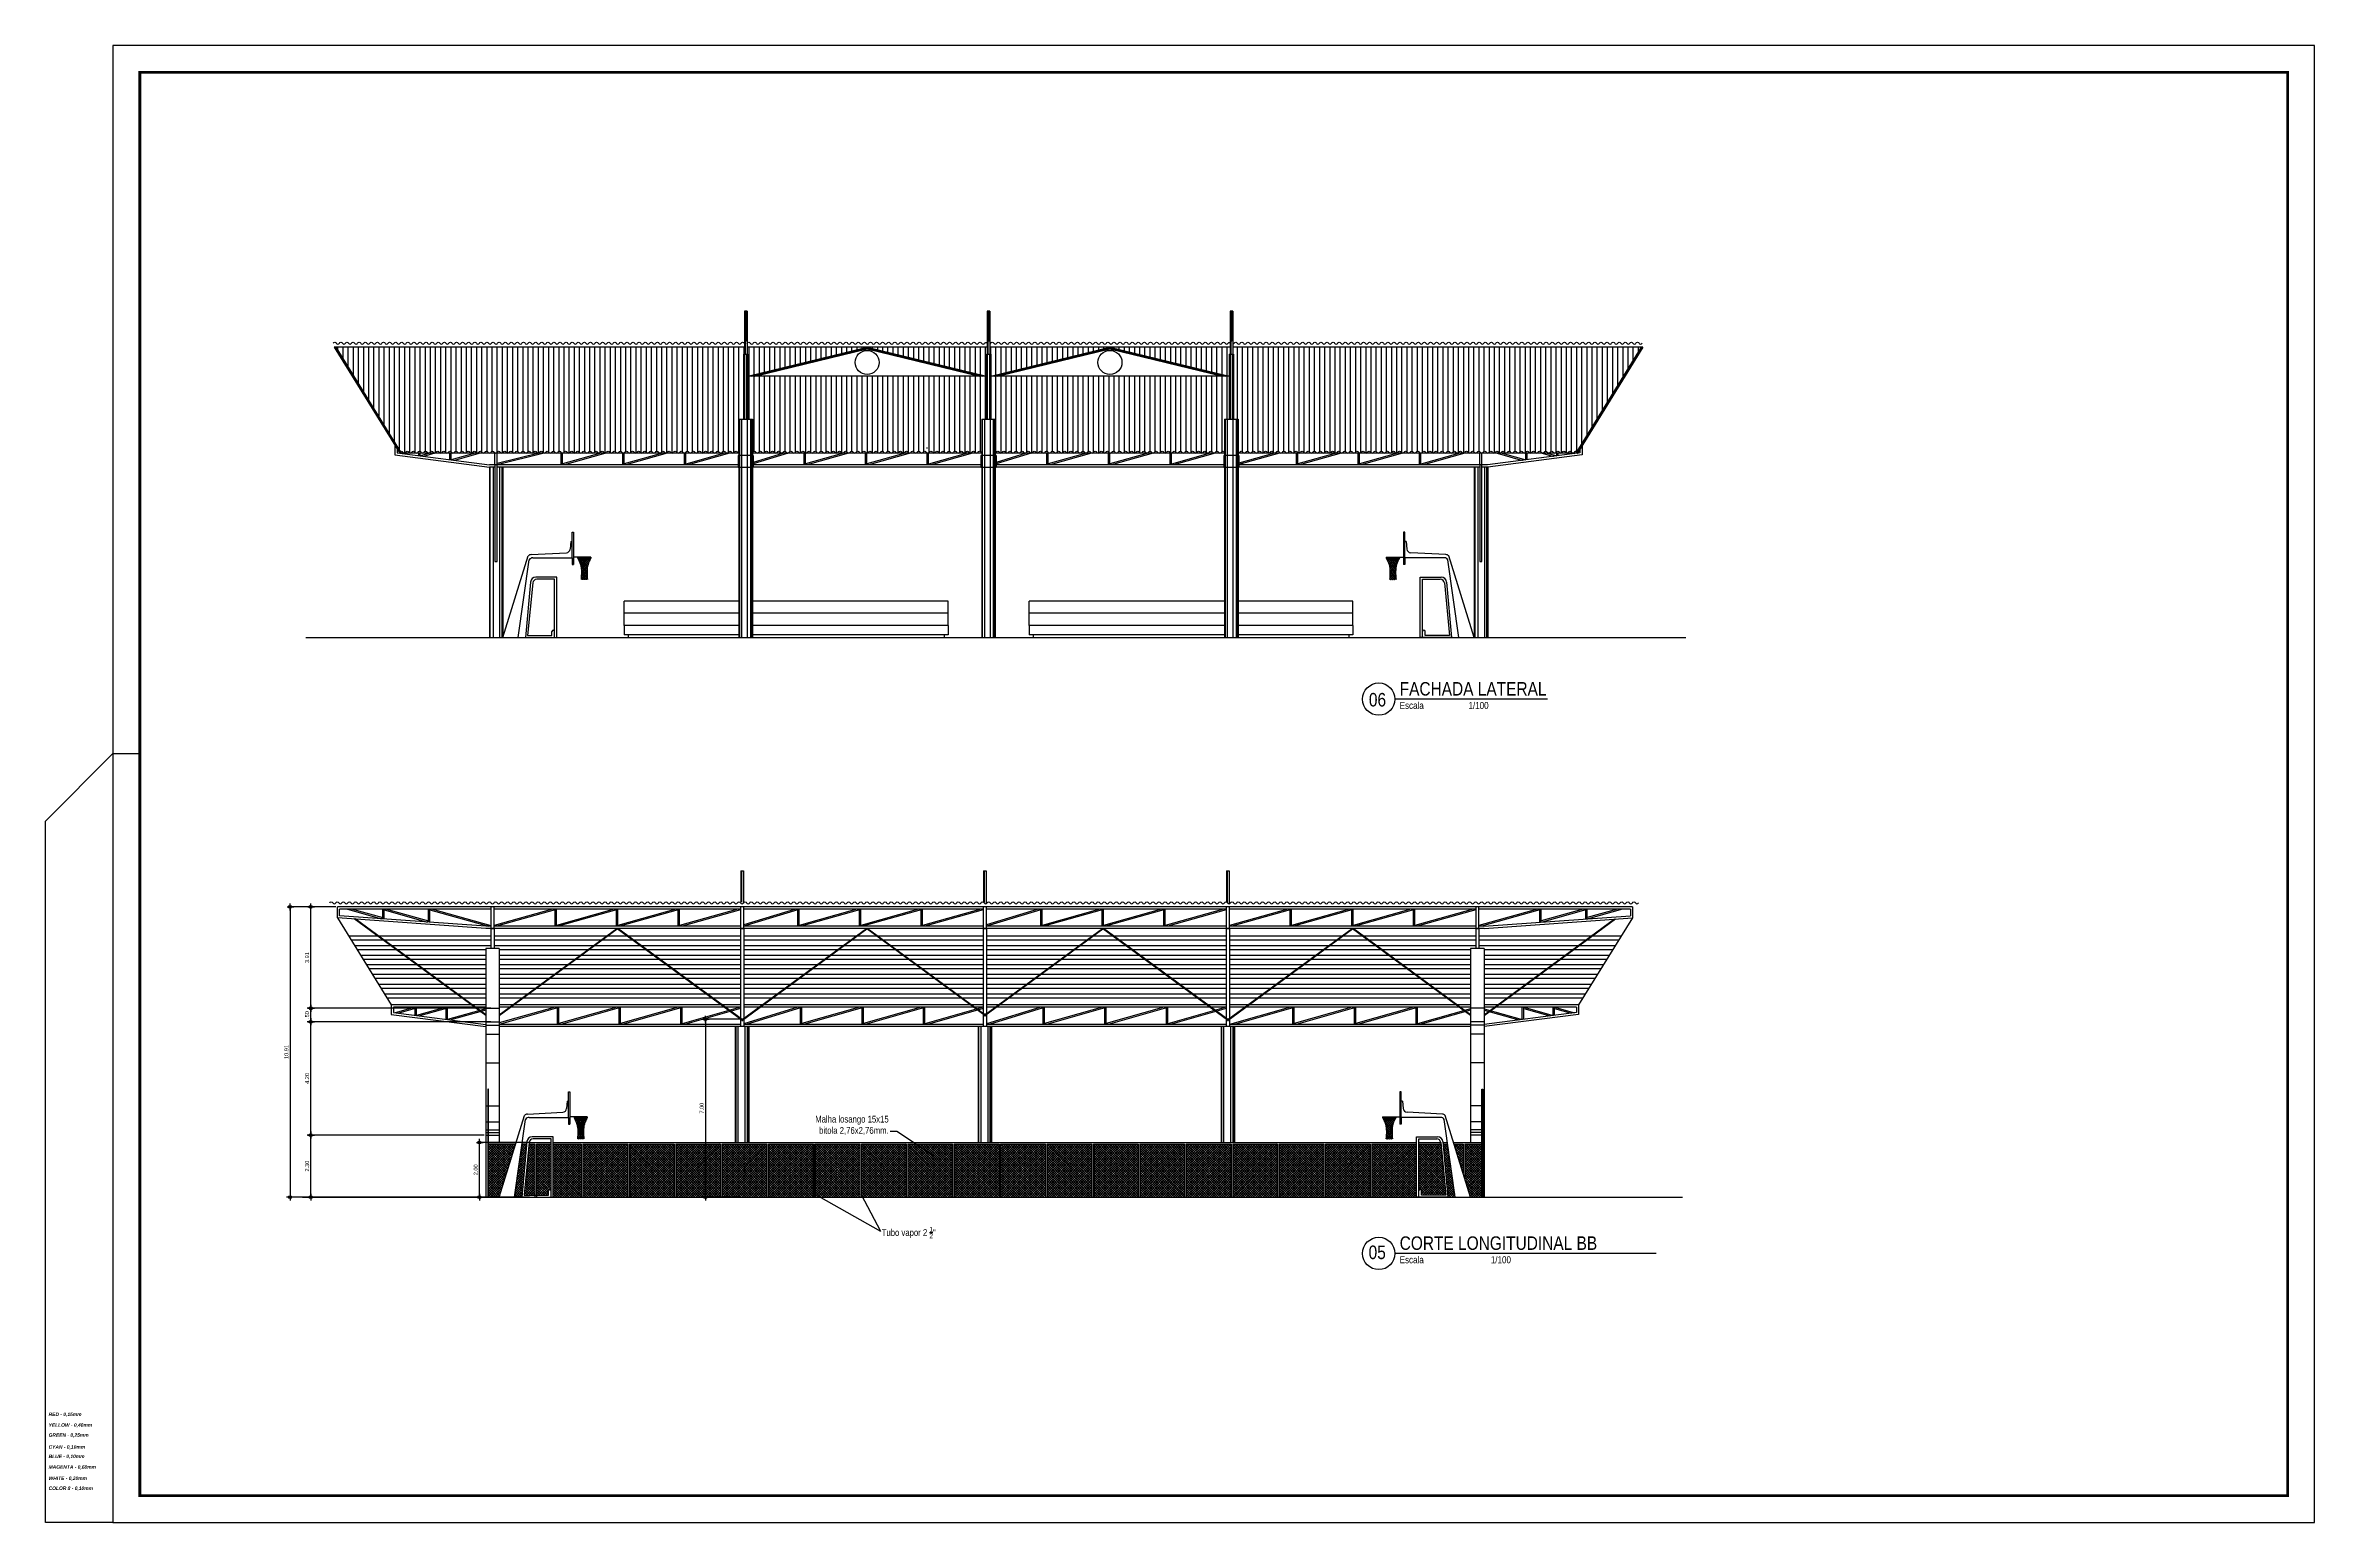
# Model space of a CAD drawing. Extents: x -56 to 214, y 236 to 291.
# Drawn here: x 129.4 to 213.5, y 235.9 to 290.6 of the extents above; entities that cross this region are included whole.
import ezdxf

# ---------------------------------------------------------------- set-up
doc = ezdxf.new("R2010")
doc.units = 0
doc.layers.get('Defpoints').update_dxf_attribs({"linetype": 'CONTINUOUS'})
for name, color, linetype in [('ALAMBRADO', 40, 'CONTINUOUS'), ('CORTE', 7, 'CONTINUOUS'), ('COTAS', 7, 'CONTINUOUS'), ('TELHAS', 6, 'CONTINUOUS')]:
    doc.layers.add(name, color=color, linetype=linetype)
doc.styles.add('COTAS', font='ARIALN.TTF', dxfattribs={"height": 0.15})
doc.styles.add('SOBRAL', font='arialbi.ttf')
doc.dimstyles.new('ESCALA75', dxfattribs={"dimtxt": 0.15, "dimasz": 0.003, "dimexe": 0.06, "dimexo": 0.06, "dimgap": 0.06, "dimtad": 1, "dimzin": 4, "dimdsep": 46, "dimtxsty": 'COTAS', "dimblk": 'PONTO', "dimcen": 0.06, "dimdle": 0.06, "dimclrd": 256, "dimclre": 8, "dimclrt": 256, "dimadec": 0, "dimazin": 1, "dimtfac": 1, "dimtix": 1, "dimtmove": 0, "dimatfit": 3, "dimldrblk": 'OPEN90', "dimfxl": 1, "dimtolj": 1, "dimtzin": 0, "dimlwd": -1, "dimarcsym": 0})

# ---------------------------------------------------------------- blocks, each defined once
blk = doc.blocks.new('TLH_OND')
at = {"layer": 'TELHAS'}
blk.add_lwpolyline([(0, 0, -0.638229), (0.113, 0, 0.638229), (0.226, 0, -0.638229), (0.338, 0, 0.638229), (0.451, 0, -0.638229), (0.564, 0, 0.638229), (0.677, 0, -0.638229), (0.79, 0, 0.638229), (0.902, 0, -0.638229), (1.015, 0, 0.638229), (1.128, 0)], format="xyb", dxfattribs=at)
blk = doc.blocks.new('PONTO')
at = {"layer": 'COTAS'}
for p, q in [((-43, 0), (43, 0)), ((0, 36), (0, -45))]:
    blk.add_line(p, q, dxfattribs=at)
blk.add_circle((0, 0), 18.1, dxfattribs=at)
blk = doc.blocks.new('*D92')
at = {"layer": 'COTAS', "color": 8, "lineweight": -2}
for p, q in [((145.685, 250.22), (139.201, 250.22)), ((145.685, 247.92), (139.201, 247.92))]:
    blk.add_line(p, q, dxfattribs=at)
at = {"layer": 'COTAS'}
blk.add_line((139.261, 247.923), (139.261, 250.217), dxfattribs=at)
at = {"layer": 'Defpoints', "color": 0}
for p in [(139.261, 250.22), (145.745, 250.22), (145.745, 247.92)]:
    blk.add_point(p, dxfattribs=at)
at = {"layer": 'COTAS', "xscale": 0.003, "yscale": 0.003, "zscale": 0.003}
for p, rotation in [((139.261, 250.22), 90), ((139.261, 247.92), 270)]:
    blk.add_blockref('PONTO', p, dxfattribs=dict(at, rotation=rotation))
at = {"layer": 'COTAS', "insert": (139.125, 249.07), "char_height": 0.15, "attachment_point": 5, "rotation": 90, "style": 'COTAS'}
blk.add_mtext('\\A1;2.30', dxfattribs=at)
blk = doc.blocks.new('_Open90')
at = {"layer": 'COTAS', "color": 0, "lineweight": -2}
for p, q in [((0, 0), (-1, 0)), ((-0.5, 0.5), (0, 0)), ((0, 0), (-0.5, -0.5))]:
    blk.add_line(p, q, dxfattribs=at)
blk = doc.blocks.new('*D93')
at = {"layer": 'COTAS', "color": 8, "lineweight": -2}
for p, q in [((145.935, 254.42), (139.201, 254.42)), ((145.685, 250.22), (139.201, 250.22))]:
    blk.add_line(p, q, dxfattribs=at)
at = {"layer": 'COTAS'}
blk.add_line((139.261, 250.223), (139.261, 254.417), dxfattribs=at)
at = {"layer": 'Defpoints', "color": 0}
for p in [(139.261, 254.42), (145.995, 254.42), (145.745, 250.22)]:
    blk.add_point(p, dxfattribs=at)
at = {"layer": 'COTAS', "xscale": 0.003, "yscale": 0.003, "zscale": 0.003}
for p, rotation in [((139.261, 254.42), 90), ((139.261, 250.22), 270)]:
    blk.add_blockref('PONTO', p, dxfattribs=dict(at, rotation=rotation))
at = {"layer": 'COTAS', "insert": (139.125, 252.32), "char_height": 0.15, "attachment_point": 5, "rotation": 90, "style": 'COTAS'}
blk.add_mtext('\\A1;4.20', dxfattribs=at)
blk = doc.blocks.new('*D94')
at = {"layer": 'COTAS', "color": 8, "lineweight": -2}
for p, q in [((145.935, 254.92), (139.201, 254.92)), ((145.935, 254.42), (139.201, 254.42))]:
    blk.add_line(p, q, dxfattribs=at)
at = {"layer": 'COTAS'}
blk.add_line((139.261, 254.423), (139.261, 254.917), dxfattribs=at)
at = {"layer": 'Defpoints', "color": 0}
for p in [(139.261, 254.92), (145.995, 254.92), (145.995, 254.42)]:
    blk.add_point(p, dxfattribs=at)
at = {"layer": 'COTAS', "xscale": 0.003, "yscale": 0.003, "zscale": 0.003}
for p, rotation in [((139.261, 254.92), 90), ((139.261, 254.42), 270)]:
    blk.add_blockref('PONTO', p, dxfattribs=dict(at, rotation=rotation))
at = {"layer": 'COTAS', "insert": (139.125, 254.67), "char_height": 0.15, "attachment_point": 5, "rotation": 90, "style": 'COTAS'}
blk.add_mtext('\\A1;.50', dxfattribs=at)
blk = doc.blocks.new('*D95')
at = {"layer": 'COTAS', "color": 8, "lineweight": -2}
for p, q in [((140.185, 258.678), (139.201, 258.678)), ((145.935, 254.92), (139.201, 254.92))]:
    blk.add_line(p, q, dxfattribs=at)
at = {"layer": 'COTAS'}
blk.add_line((139.261, 254.923), (139.261, 258.675), dxfattribs=at)
at = {"layer": 'Defpoints', "color": 0}
for p in [(139.261, 258.678), (140.245, 258.678), (145.995, 254.92)]:
    blk.add_point(p, dxfattribs=at)
at = {"layer": 'COTAS', "xscale": 0.003, "yscale": 0.003, "zscale": 0.003}
for p, rotation in [((139.261, 258.678), 90), ((139.261, 254.92), 270)]:
    blk.add_blockref('PONTO', p, dxfattribs=dict(at, rotation=rotation))
at = {"layer": 'COTAS', "insert": (139.125, 256.799), "char_height": 0.15, "attachment_point": 5, "rotation": 90, "style": 'COTAS'}
blk.add_mtext('\\A1;3.91', dxfattribs=at)
blk = doc.blocks.new('*D98')
at = {"layer": 'COTAS', "color": 8, "lineweight": -2}
for p, q in [((155.185, 254.517), (153.827, 254.517)), ((155.185, 247.92), (153.827, 247.92))]:
    blk.add_line(p, q, dxfattribs=at)
at = {"layer": 'COTAS'}
blk.add_line((153.887, 254.514), (153.887, 247.923), dxfattribs=at)
at = {"layer": 'Defpoints', "color": 0}
for p in [(155.245, 254.517), (153.887, 247.92), (155.245, 247.92)]:
    blk.add_point(p, dxfattribs=at)
at = {"layer": 'COTAS', "xscale": 0.003, "yscale": 0.003, "zscale": 0.003}
for p, rotation in [((153.887, 254.517), 90), ((153.887, 247.92), 270)]:
    blk.add_blockref('PONTO', p, dxfattribs=dict(at, rotation=rotation))
at = {"layer": 'COTAS', "insert": (153.751, 251.218), "char_height": 0.15, "attachment_point": 5, "rotation": 90, "style": 'COTAS'}
blk.add_mtext('\\A1;7.00', dxfattribs=at)
blk = doc.blocks.new('*D99')
at = {"layer": 'COTAS', "color": 8, "lineweight": -2}
for p, q in [((140.185, 258.678), (138.434, 258.678)), ((140.265, 247.92), (138.434, 247.92))]:
    blk.add_line(p, q, dxfattribs=at)
at = {"layer": 'COTAS'}
blk.add_line((138.494, 258.675), (138.494, 247.923), dxfattribs=at)
at = {"layer": 'Defpoints', "color": 0}
for p in [(140.245, 258.678), (138.494, 247.92), (140.325, 247.92)]:
    blk.add_point(p, dxfattribs=at)
at = {"layer": 'COTAS', "xscale": 0.003, "yscale": 0.003, "zscale": 0.003}
for p, rotation in [((138.494, 258.678), 90), ((138.494, 247.92), 270)]:
    blk.add_blockref('PONTO', p, dxfattribs=dict(at, rotation=rotation))
at = {"layer": 'COTAS', "insert": (138.358, 253.299), "char_height": 0.15, "attachment_point": 5, "rotation": 90, "style": 'COTAS'}
blk.add_mtext('\\A1;10.91', dxfattribs=at)
blk = doc.blocks.new('*D108')
at = {"layer": 'COTAS', "color": 8, "lineweight": -2}
for p, q in [((147.361, 249.95), (145.452, 249.95)), ((147.361, 247.92), (145.452, 247.92))]:
    blk.add_line(p, q, dxfattribs=at)
at = {"layer": 'COTAS'}
blk.add_line((145.512, 247.923), (145.512, 249.947), dxfattribs=at)
at = {"layer": 'Defpoints', "color": 0}
for p in [(145.512, 249.95), (147.421, 249.95), (147.421, 247.92)]:
    blk.add_point(p, dxfattribs=at)
at = {"layer": 'COTAS', "xscale": 0.003, "yscale": 0.003, "zscale": 0.003}
for p, rotation in [((145.512, 249.95), 90), ((145.512, 247.92), 270)]:
    blk.add_blockref('PONTO', p, dxfattribs=dict(at, rotation=rotation))
at = {"layer": 'COTAS', "insert": (145.376, 248.935), "char_height": 0.15, "attachment_point": 5, "rotation": 90, "style": 'COTAS'}
blk.add_mtext('\\A1;2.00', dxfattribs=at)

msp = doc.modelspace()

# ---------------------------------------------------------------- hatches: boundary and pattern name
at = {"layer": 'ALAMBRADO'}
h = msp.add_hatch(dxfattribs=at)
h.set_pattern_fill('NET', color=8, scale=0.02, angle=45, style=0)
h.paths.add_polyline_path([(146.2447, 249.8902), (145.8471, 249.8902), (145.8471, 247.9202), (146.2447, 247.9202)])
h = msp.add_hatch(dxfattribs=at)
h.set_pattern_fill('NET', color=8, scale=0.02, angle=45, style=0)
h.paths.add_polyline_path([(146.8571, 249.8902), (146.2447, 249.8902), (146.2447, 247.9202)])
h.paths.add_polyline_path([(147.2606, 249.8902), (147.0937, 249.8902), (146.8149, 247.9202), (147.0847, 247.9202)])
h.paths.add_polyline_path([(147.5671, 249.8902), (147.3465, 249.8902), (147.1647, 248.0002), (147.5671, 248.0002)])
h.paths.add_polyline_path([(148.1647, 249.8902), (147.6271, 249.8902), (147.6271, 248.0002), (148.0647, 248.0002), (148.0647, 248.1502, -1), (148.1647, 248.1502)])
h.paths.add_polyline_path([(149.2871, 249.8902), (148.2447, 249.8902), (148.2447, 247.9202), (149.2871, 247.9202)])
h = msp.add_hatch(dxfattribs=at)
h.set_pattern_fill('NET', color=8, scale=0.02, angle=45, style=0)
h.paths.add_polyline_path([(151.0071, 249.8902), (149.3471, 249.8902), (149.3471, 247.9202), (151.0071, 247.9202)])
h.paths.add_polyline_path([(152.7271, 249.8902), (151.0671, 249.8902), (151.0671, 247.9202), (152.7271, 247.9202)])
h.paths.add_polyline_path([(154.4471, 249.8902), (152.7871, 249.8902), (152.7871, 247.9202), (154.4471, 247.9202)])
h.paths.add_polyline_path([(156.1671, 249.8902), (154.5071, 249.8902), (154.5071, 247.9202), (156.1671, 247.9202)])
h.paths.add_polyline_path([(157.8871, 249.8902), (156.2271, 249.8902), (156.2271, 247.9202), (157.8871, 247.9202)])
h.paths.add_polyline_path([(159.6071, 249.8902), (157.9471, 249.8902), (157.9471, 247.9202), (159.6071, 247.9202)])
h.paths.add_polyline_path([(161.3271, 249.8902), (159.6671, 249.8902), (159.6671, 247.9202), (161.3271, 247.9202)])
h.paths.add_polyline_path([(163.0471, 249.8902), (161.3871, 249.8902), (161.3871, 247.9202), (163.0471, 247.9202)])
h.paths.add_polyline_path([(164.7671, 249.8902), (163.1071, 249.8902), (163.1071, 247.9202), (164.7671, 247.9202)])
h.paths.add_polyline_path([(166.4871, 249.8902), (164.8271, 249.8902), (164.8271, 247.9202), (166.4871, 247.9202)])
h.paths.add_polyline_path([(168.2071, 249.8902), (166.5471, 249.8902), (166.5471, 247.9202), (168.2071, 247.9202)])
h.paths.add_polyline_path([(169.9271, 249.8902), (168.2671, 249.8902), (168.2671, 247.9202), (169.9271, 247.9202)])
h.paths.add_polyline_path([(171.6471, 249.8902), (169.9871, 249.8902), (169.9871, 247.9202), (171.6471, 247.9202)])
h.paths.add_polyline_path([(173.3671, 249.8902), (171.7071, 249.8902), (171.7071, 247.9202), (173.3671, 247.9202)])
h.paths.add_polyline_path([(175.0871, 249.8902), (173.4271, 249.8902), (173.4271, 247.9202), (175.0871, 247.9202)])
h.paths.add_polyline_path([(176.8071, 249.8902), (175.1471, 249.8902), (175.1471, 247.9202), (176.8071, 247.9202)])
h.paths.add_polyline_path([(178.5271, 249.8902), (176.8671, 249.8902), (176.8671, 247.9202), (178.5271, 247.9202)])
h.paths.add_polyline_path([(180.2447, 249.8902), (178.5871, 249.8902), (178.5871, 247.9202), (180.2447, 247.9202)])
h.paths.add_polyline_path([(181.143, 249.8902), (180.3247, 249.8902), (180.3247, 248.1502, -1), (180.4247, 248.1502), (180.4247, 248.0002), (181.3247, 248.0002)])
h.paths.add_polyline_path([(181.3958, 249.8902), (181.2288, 249.8902), (181.4047, 247.9202), (181.6745, 247.9202)])
h.paths.add_polyline_path([(181.9671, 249.8902), (181.6324, 249.8902), (181.9671, 248.8132)])
h.paths.add_polyline_path([(182.2447, 249.8902), (182.0271, 249.8902), (182.0271, 248.6202), (182.2447, 247.9202)])
h.paths.add_polyline_path([(182.6625, 249.8902), (182.2447, 249.8902), (182.2447, 247.9202), (182.6625, 247.9202)])
at = {"layer": 'CORTE'}
h = msp.add_hatch(dxfattribs=at)
h.set_pattern_fill('LINE', color=8, scale=0.06, angle=90, style=0)
h.set_pattern_definition([(90, (-45.08816, -48.5162), (-0.1905, 1e-17), [])])
h.paths.add_polyline_path([(147.4062, 275.5299, 0.6382288), (147.519, 275.5299, -0.6382288), (147.6318, 275.5299, 0.6382288), (147.7446, 275.5299, -0.6382288), (147.8574, 275.5299, 0.6382288), (147.9702, 275.5299, -0.6382288), (148.083, 275.5299, 0.6382288), (148.1958, 275.5299, -0.6382288), (148.3086, 275.5299, 0.6382288), (148.4214, 275.5299, -0.6382288), (148.5342, 275.5299, 0.6382288), (148.647, 275.5299, -0.6382288), (148.7598, 275.5299, 0.6382288), (148.8726, 275.5299, -0.6382288), (148.9854, 275.5299, 0.6382288), (149.0982, 275.5299, -0.6382288), (149.211, 275.5299, 0.6382288), (149.3238, 275.5299, -0.6382288), (149.4366, 275.5299, 0.6382288), (149.5494, 275.5299, -0.6382288), (149.6622, 275.5299, 0.6382288), (149.775, 275.5299, -0.6382288), (149.8878, 275.5299, 0.6382288), (150.0006, 275.5299, -0.6382288), (150.1134, 275.5299, 0.6382288), (150.2262, 275.5299, -0.6382288), (150.339, 275.5299, 0.6382288), (150.4518, 275.5299, -0.6382288), (150.5646, 275.5299, 0.6382288), (150.6774, 275.5299, -0.6382288), (150.7902, 275.5299, 0.6382288), (150.903, 275.5299, -0.6382288), (151.0158, 275.5299, 0.6382288), (151.1286, 275.5299, -0.6382288), (151.2415, 275.5299, 0.6382288), (151.3543, 275.5299, -0.6382288), (151.4671, 275.5299, 0.6382288), (151.5799, 275.5299, -0.6382288), (151.6927, 275.5299, 0.6382288), (151.8055, 275.5299, -0.6382288), (151.9183, 275.5299, 0.6382288), (152.0311, 275.5299, -0.6382288), (152.1439, 275.5299, 0.6382288), (152.2567, 275.5299, -0.6382288), (152.3695, 275.5299, 0.6382288), (152.4823, 275.5299, -0.6382288), (152.5951, 275.5299, 0.6382288), (152.7079, 275.5299, -0.6382288), (152.8207, 275.5299, 0.6382288), (152.9335, 275.5299, -0.6382288), (153.0463, 275.5299, 0.6382288), (153.1591, 275.5299, -0.6382288), (153.2719, 275.5299, 0.6382288), (153.3847, 275.5299, -0.6382288), (153.4975, 275.5299, 0.6382288), (153.6103, 275.5299, -0.6382288), (153.7231, 275.5299, 0.6382288), (153.8359, 275.5299, -0.6382288), (153.9487, 275.5299, 0.6382288), (154.0615, 275.5299, -0.6382288), (154.1743, 275.5299, 0.6382288), (154.2871, 275.5299, -0.6382288), (154.3999, 275.5299, 0.6382288), (154.5127, 275.5299, -0.6382288), (154.6255, 275.5299, 0.6382288), (154.7383, 275.5299, -0.6382288), (154.8511, 275.5299, 0.6382288), (154.9639, 275.5299, -0.6382288), (155.0767, 275.5299, 0.2719543), (155.1285, 275.4941), (155.1285, 276.7579), (155.2985, 276.7579), (155.2985, 279.1579), (155.3285, 279.1579), (155.3285, 279.4158), (140.19, 279.4158), (142.5768, 275.5549, -0.4647458), (142.6685, 275.5299, 0.6382288), (142.7813, 275.5299, -0.6382288), (142.8941, 275.5299, 0.6382288), (143.0069, 275.5299, -0.6382288), (143.1197, 275.5299, 0.6382288), (143.2325, 275.5299, -0.6382288), (143.3453, 275.5299, 0.6382288), (143.4581, 275.5299, -0.6382288), (143.5709, 275.5299, 0.6382288), (143.6837, 275.5299, -0.6382288), (143.7965, 275.5299, 0.6382288), (143.9093, 275.5299, -0.6382288), (144.0222, 275.5299, 0.6382288), (144.135, 275.5299, -0.6382288), (144.2478, 275.5299, 0.6382288), (144.3606, 275.5299, -0.6382288), (144.4734, 275.5299, 0.6382288), (144.5862, 275.5299, -0.6382288), (144.699, 275.5299, 0.6382288), (144.8118, 275.5299, -0.6382288), (144.9246, 275.5299, 0.6382288), (145.0374, 275.5299, -0.6382288), (145.1502, 275.5299, 0.6382288), (145.263, 275.5299, -0.6382288), (145.3758, 275.5299, 0.6382288), (145.4886, 275.5299, -0.6382288), (145.6014, 275.5299, 0.6382288), (145.7142, 275.5299, -0.6382288), (145.827, 275.5299, 0.6382288), (145.9398, 275.5299, -0.6382288), (146.0526, 275.5299, 0.6382288), (146.1654, 275.5299, -0.6382288), (146.2782, 275.5299, 0.6382288), (146.391, 275.5299, -0.6382288), (146.5038, 275.5299, 0.6382288), (146.6166, 275.5299, -0.6382288), (146.7294, 275.5299, 0.6382288), (146.8422, 275.5299, -0.6382288), (146.955, 275.5299, 0.6382288), (147.0678, 275.5299, -0.6382288), (147.1806, 275.5299, 0.6382288), (147.2934, 275.5299, -0.6382288)])
h.paths.add_polyline_path([(155.4585, 278.3412), (155.4585, 276.7579), (155.6285, 276.7579), (155.6285, 275.5123, 0.0866001), (155.6407, 275.5299, -0.6382288), (155.7535, 275.5299, 0.6382288), (155.8663, 275.5299, -0.6382288), (155.9791, 275.5299, 0.6382288), (156.0919, 275.5299, -0.6382288), (156.2047, 275.5299, 0.6382288), (156.3175, 275.5299, -0.6382288), (156.4303, 275.5299, 0.6382288), (156.5431, 275.5299, -0.6382288), (156.6559, 275.5299, 0.6382288), (156.7687, 275.5299, -0.6382288), (156.8815, 275.5299, 0.6382288), (156.9943, 275.5299, -0.6382288), (157.1071, 275.5299, 0.6382288), (157.2199, 275.5299, -0.6382288), (157.3327, 275.5299, 0.6382288), (157.4455, 275.5299, -0.6382288), (157.5583, 275.5299, 0.6382288), (157.6711, 275.5299, -0.6382288), (157.7839, 275.5299, 0.6382288), (157.8967, 275.5299, -0.6382288), (158.0095, 275.5299, 0.6382288), (158.1223, 275.5299, -0.6382288), (158.2351, 275.5299, 0.6382288), (158.3479, 275.5299, -0.6382288), (158.4608, 275.5299, 0.6382288), (158.5736, 275.5299, -0.6382288), (158.6864, 275.5299, 0.6382288), (158.7992, 275.5299, -0.6382288), (158.912, 275.5299, 0.6382288), (159.0248, 275.5299, -0.6382288), (159.1376, 275.5299, 0.6382288), (159.2504, 275.5299, -0.6382288), (159.3632, 275.5299, 0.6382288), (159.476, 275.5299, -0.6382288), (159.5888, 275.5299, 0.6382288), (159.7016, 275.5299, -0.6382288), (159.8144, 275.5299, 0.6382288), (159.9272, 275.5299, -0.6382288), (160.04, 275.5299, 0.6382288), (160.1528, 275.5299, -0.6382288), (160.2656, 275.5299, 0.6382288), (160.3784, 275.5299, -0.6382288), (160.4912, 275.5299, 0.6382288), (160.604, 275.5299, -0.6382288), (160.7168, 275.5299, 0.6382288), (160.8296, 275.5299, -0.6382288), (160.9424, 275.5299, 0.6382288), (161.0552, 275.5299, -0.6382288), (161.168, 275.5299, 0.6382288), (161.2808, 275.5299, -0.6382288), (161.3936, 275.5299, 0.6382288), (161.5064, 275.5299, -0.6382288), (161.6192, 275.5299, 0.6382288), (161.732, 275.5299, -0.6382288), (161.8448, 275.5299, 0.6382288), (161.9576, 275.5299, -0.6382288), (162.0704, 275.5299, 0.6382288), (162.1832, 275.5299, -0.6382288), (162.296, 275.5299, 0.6382288), (162.4088, 275.5299, -0.6382288), (162.5216, 275.5299, 0.6382288), (162.6344, 275.5299, -0.6382288), (162.7472, 275.5299, 0.6382288), (162.86, 275.5299, -0.6382288), (162.9728, 275.5299, 0.6382288), (163.0856, 275.5299, -0.6382288), (163.1984, 275.5299, 0.6382288), (163.3112, 275.5299, -0.6382288), (163.424, 275.5299, 0.6382288), (163.5368, 275.5299, -0.6382288), (163.6496, 275.5299, 0.6382288), (163.7624, 275.5299, -0.6382288), (163.8752, 275.5299, 0.6382288), (163.988, 275.5299, -0.6382288), (164.1008, 275.5299, 0.1654843), (164.1285, 275.5009), (164.1285, 276.7579), (164.2985, 276.7579), (164.2985, 278.3412)])
h.paths.add_polyline_path([(159.8785, 279.4158), (155.6285, 279.4158), (155.4285, 279.4158), (155.4285, 279.1579), (155.4585, 279.1579), (155.4585, 278.3412)])
h.paths.add_polyline_path([(164.2985, 278.3412), (164.2985, 279.1579), (164.3285, 279.1579), (164.3285, 279.4158), (159.8785, 279.4158)])
h.paths.add_polyline_path([(164.4285, 279.4158), (164.4285, 279.1579), (164.4585, 279.1579), (164.4585, 278.3412), (168.8785, 279.4158)])
h.paths.add_polyline_path([(164.4585, 278.3412), (164.4585, 276.7579), (164.6285, 276.7579), (164.6285, 275.4972, 0.2046471), (164.6648, 275.5299, -0.6382288), (164.7776, 275.5299, 0.6382288), (164.8904, 275.5299, -0.6382288), (165.0032, 275.5299, 0.6382288), (165.116, 275.5299, -0.6382288), (165.2288, 275.5299, 0.6382288), (165.3416, 275.5299, -0.6382288), (165.4544, 275.5299, 0.6382288), (165.5672, 275.5299, -0.6382288), (165.6801, 275.5299, 0.6382288), (165.7929, 275.5299, -0.6382288), (165.9057, 275.5299, 0.6382288), (166.0185, 275.5299, -0.6382288), (166.1313, 275.5299, 0.6382288), (166.2441, 275.5299, -0.6382288), (166.3569, 275.5299, 0.6382288), (166.4697, 275.5299, -0.6382288), (166.5825, 275.5299, 0.6382288), (166.6953, 275.5299, -0.6382288), (166.8081, 275.5299, 0.6382288), (166.9209, 275.5299, -0.6382288), (167.0337, 275.5299, 0.6382288), (167.1465, 275.5299, -0.6382288), (167.2593, 275.5299, 0.6382288), (167.3721, 275.5299, -0.6382288), (167.4849, 275.5299, 0.6382288), (167.5977, 275.5299, -0.6382288), (167.7105, 275.5299, 0.6382288), (167.8233, 275.5299, -0.6382288), (167.9361, 275.5299, 0.6382288), (168.0489, 275.5299, -0.6382288), (168.1617, 275.5299, 0.6382288), (168.2745, 275.5299, -0.6382288), (168.3873, 275.5299, 0.6382288), (168.5001, 275.5299, -0.6382288), (168.6129, 275.5299, 0.6382288), (168.7257, 275.5299, -0.6382288), (168.8385, 275.5299, 0.6382288), (168.9513, 275.5299, -0.6382288), (169.0641, 275.5299, 0.6382288), (169.1769, 275.5299, -0.6382288), (169.2897, 275.5299, 0.6382288), (169.4025, 275.5299, -0.6382288), (169.5153, 275.5299, 0.6382288), (169.6281, 275.5299, -0.6382288), (169.7409, 275.5299, 0.6382288), (169.8537, 275.5299, -0.6382288), (169.9665, 275.5299, 0.6382288), (170.0793, 275.5299, -0.6382288), (170.1921, 275.5299, 0.6382288), (170.3049, 275.5299, -0.6382288), (170.4177, 275.5299, 0.6382288), (170.5305, 275.5299, -0.6382288), (170.6433, 275.5299, 0.6382288), (170.7561, 275.5299, -0.6382288), (170.8689, 275.5299, 0.6382288), (170.9817, 275.5299, -0.6382288), (171.0945, 275.5299, 0.6382288), (171.2073, 275.5299, -0.6382288), (171.3201, 275.5299, 0.6382288), (171.4329, 275.5299, -0.6382288), (171.5457, 275.5299, 0.6382288), (171.6585, 275.5299, -0.6382288), (171.7713, 275.5299, 0.6382288), (171.8841, 275.5299, -0.6382288), (171.9969, 275.5299, 0.6382288), (172.1097, 275.5299, -0.6382288), (172.2225, 275.5299, 0.6382288), (172.3353, 275.5299, -0.6382288), (172.4481, 275.5299, 0.6382288), (172.5609, 275.5299, -0.6382288), (172.6737, 275.5299, 0.6382288), (172.7865, 275.5299, -0.6382288), (172.8994, 275.5299, 0.6382288), (173.0122, 275.5299, -0.6382288), (173.125, 275.5299, 0.0301092), (173.1285, 275.5233), (173.1285, 276.7579), (173.2985, 276.7579), (173.2985, 278.3412)])
h.paths.add_polyline_path([(173.2985, 279.1579), (173.3285, 279.1579), (173.3285, 279.4158), (168.8785, 279.4158), (173.2985, 278.3412)])
h.paths.add_polyline_path([(173.4285, 279.4158), (173.4285, 279.1579), (173.4585, 279.1579), (173.4585, 276.7579), (173.6285, 276.7579), (173.6285, 275.494, 0.3097039), (173.689, 275.5299, -0.6382288), (173.8018, 275.5299, 0.6382288), (173.9146, 275.5299, -0.6382288), (174.0274, 275.5299, 0.6382288), (174.1402, 275.5299, -0.6382288), (174.253, 275.5299, 0.6382288), (174.3658, 275.5299, -0.6382288), (174.4786, 275.5299, 0.6382288), (174.5914, 275.5299, -0.6382288), (174.7042, 275.5299, 0.6382288), (174.817, 275.5299, -0.6382288), (174.9298, 275.5299, 0.6382288), (175.0426, 275.5299, -0.6382288), (175.1554, 275.5299, 0.6382288), (175.2682, 275.5299, -0.6382288), (175.381, 275.5299, 0.6382288), (175.4938, 275.5299, -0.6382288), (175.6066, 275.5299, 0.6382288), (175.7194, 275.5299, -0.6382288), (175.8322, 275.5299, 0.6382288), (175.945, 275.5299, -0.6382288), (176.0578, 275.5299, 0.6382288), (176.1706, 275.5299, -0.6382288), (176.2834, 275.5299, 0.6382288), (176.3962, 275.5299, -0.6382288), (176.509, 275.5299, 0.6382288), (176.6218, 275.5299, -0.6382288), (176.7346, 275.5299, 0.6382288), (176.8474, 275.5299, -0.6382288), (176.9602, 275.5299, 0.6382288), (177.073, 275.5299, -0.6382288), (177.1858, 275.5299, 0.6382288), (177.2986, 275.5299, -0.6382288), (177.4114, 275.5299, 0.6382288), (177.5242, 275.5299, -0.6382288), (177.637, 275.5299, 0.6382288), (177.7498, 275.5299, -0.6382288), (177.8626, 275.5299, 0.6382288), (177.9754, 275.5299, -0.6382288), (178.0882, 275.5299, 0.6382288), (178.201, 275.5299, -0.6382288), (178.3138, 275.5299, 0.6382288), (178.4266, 275.5299, -0.6382288), (178.5394, 275.5299, 0.6382288), (178.6522, 275.5299, -0.6382288), (178.765, 275.5299, 0.6382288), (178.8778, 275.5299, -0.6382288), (178.9906, 275.5299, 0.6382288), (179.1034, 275.5299, -0.6382288), (179.2162, 275.5299, 0.6382288), (179.329, 275.5299, -0.6382288), (179.4418, 275.5299, 0.6382288), (179.5546, 275.5299, -0.6382288), (179.6674, 275.5299, 0.6382288), (179.7802, 275.5299, -0.6382288), (179.893, 275.5299, 0.6382288), (180.0059, 275.5299, -0.6382288), (180.1187, 275.5299, 0.6382288), (180.2315, 275.5299, -0.6382288), (180.3443, 275.5299, 0.6382288), (180.4571, 275.5299, -0.6382288), (180.5699, 275.5299, 0.6382288), (180.6827, 275.5299, -0.6382288), (180.7955, 275.5299, 0.6382288), (180.9083, 275.5299, -0.6382288), (181.0211, 275.5299, 0.6382288), (181.1339, 275.5299, -0.6382288), (181.2467, 275.5299, 0.6382288), (181.3595, 275.5299, -0.6382288), (181.4723, 275.5299, 0.6382288), (181.5851, 275.5299, -0.6382288), (181.6979, 275.5299, 0.6382288), (181.8107, 275.5299, -0.6382288), (181.9235, 275.5299, 0.6382288), (182.0363, 275.5299, -0.6382288), (182.1491, 275.5299, 0.6382288), (182.2619, 275.5299, -0.6382288), (182.3747, 275.5299, 0.6382288), (182.4875, 275.5299, -0.6382288), (182.6003, 275.5299, 0.6382288), (182.7131, 275.5299, -0.6382288), (182.8259, 275.5299, 0.6382288), (182.9387, 275.5299, -0.6382288), (183.0515, 275.5299, 0.6382288), (183.1643, 275.5299, -0.6382288), (183.2771, 275.5299, 0.6382288), (183.3899, 275.5299, -0.6382288), (183.5027, 275.5299, 0.6382288), (183.6155, 275.5299, -0.6382288), (183.7283, 275.5299, 0.6382288), (183.8411, 275.5299, -0.6382288), (183.9539, 275.5299, 0.6382288), (184.0667, 275.5299, -0.6382288), (184.1795, 275.5299, 0.6382288), (184.2923, 275.5299, -0.6382288), (184.4051, 275.5299, 0.6382288), (184.5179, 275.5299, -0.6382288), (184.6307, 275.5299, 0.6382288), (184.7435, 275.5299, -0.6382288), (184.8563, 275.5299, 0.6382288), (184.9691, 275.5299, -0.6382288), (185.0819, 275.5299, 0.6382288), (185.1947, 275.5299, -0.6382288), (185.3075, 275.5299, 0.6382288), (185.4203, 275.5299, -0.6382288), (185.5331, 275.5299, 0.6382288), (185.6459, 275.5299, -0.6382288), (185.7587, 275.5299, 0.6382288), (185.8715, 275.5299, -0.6382288), (185.9843, 275.5299, 0.6382288), (186.0971, 275.5299, -0.4292338), (186.1826, 275.5587), (188.567, 279.4158)])

# ---------------------------------------------------------------- linework, layer by layer
at = {"layer": 'ALAMBRADO'}
for p, q in [((145.8171, 251.9202), (145.8171, 247.9202)), ((145.8171, 247.9202), (145.8471, 247.9202))]:
    msp.add_line(p, q, dxfattribs=at)
at = {"layer": 'ALAMBRADO', "color": 8}
for p, q in [((145.8471, 249.9502), (146.8757, 249.9502)), ((145.8471, 249.8902), (146.8571, 249.8902)), ((147.0937, 249.8902), (147.2606, 249.8902)), ((147.1022, 249.9502), (147.266, 249.9502)), ((147.3465, 249.8902), (147.5671, 249.8902)), ((147.3523, 249.9502), (148.1647, 249.9502)), ((147.5671, 249.8902), (147.5671, 247.9202)), ((147.6271, 249.8902), (148.1647, 249.8902)), ((147.6271, 249.8902), (147.6271, 247.9202)), ((148.2447, 249.9502), (180.2447, 249.9502)), ((148.2447, 249.8902), (149.2871, 249.8902)), ((149.2871, 249.8902), (149.2871, 247.9202)), ((149.3471, 249.8902), (151.0071, 249.8902)), ((149.3471, 249.8902), (149.3471, 247.9202)), ((151.0071, 249.8902), (151.0071, 247.9202)), ((151.0671, 249.8902), (152.7271, 249.8902)), ((151.0671, 249.8902), (151.0671, 247.9202)), ((152.7271, 249.8902), (152.7271, 247.9202)), ((152.7871, 249.8902), (152.7871, 247.9202)), ((152.7871, 249.8902), (154.4471, 249.8902)), ((154.4471, 249.8902), (154.4471, 247.9202)), ((154.5071, 249.8902), (154.5071, 247.9202)), ((154.5071, 249.8902), (156.1671, 249.8902)), ((156.1671, 249.8902), (156.1671, 247.9202)), ((156.2271, 249.8902), (156.2271, 247.9202)), ((156.2271, 249.8902), (157.8871, 249.8902)), ((157.8871, 249.8902), (157.8871, 247.9202)), ((157.9471, 249.8902), (157.9471, 247.9202)), ((157.9471, 249.8902), (159.6071, 249.8902)), ((159.6071, 249.8902), (159.6071, 247.9202)), ((159.6671, 249.8902), (159.6671, 247.9202)), ((159.6671, 249.8902), (161.3271, 249.8902)), ((161.3271, 249.8902), (161.3271, 247.9202)), ((161.3871, 249.8902), (161.3871, 247.9202)), ((161.3871, 249.8902), (163.0471, 249.8902)), ((163.0471, 249.8902), (163.0471, 247.9202)), ((163.1071, 249.8902), (163.1071, 247.9202)), ((163.1071, 249.8902), (164.7671, 249.8902)), ((164.7671, 249.8902), (164.7671, 247.9202)), ((164.8271, 249.8902), (164.8271, 247.9202)), ((164.8271, 249.8902), (166.4871, 249.8902)), ((166.4871, 249.8902), (166.4871, 247.9202)), ((166.5471, 249.8902), (166.5471, 247.9202)), ((166.5471, 249.8902), (168.2071, 249.8902)), ((168.2071, 249.8902), (168.2071, 247.9202)), ((168.2671, 249.8902), (168.2671, 247.9202)), ((168.2671, 249.8902), (169.9271, 249.8902)), ((169.9271, 249.8902), (169.9271, 247.9202)), ((169.9871, 249.8902), (169.9871, 247.9202)), ((169.9871, 249.8902), (171.6471, 249.8902)), ((171.6471, 249.8902), (171.6471, 247.9202)), ((171.7071, 249.8902), (171.7071, 247.9202)), ((171.7071, 249.8902), (173.3671, 249.8902)), ((173.3671, 249.8902), (173.3671, 247.9202)), ((173.3671, 249.8902), (173.3671, 247.9202)), ((173.4271, 249.8902), (173.4271, 247.9202)), ((173.4271, 249.8902), (173.4271, 247.9202)), ((173.4271, 249.8902), (175.0871, 249.8902)), ((175.0871, 249.8902), (175.0871, 247.9202)), ((175.1471, 249.8902), (175.1471, 247.9202)), ((175.1471, 249.8902), (176.8071, 249.8902)), ((176.8071, 249.8902), (176.8071, 247.9202)), ((176.8671, 249.8902), (176.8671, 247.9202)), ((176.8671, 249.8902), (178.5271, 249.8902)), ((178.5271, 249.8902), (178.5271, 247.9202)), ((178.5871, 249.8902), (178.5871, 247.9202)), ((178.5871, 249.8902), (180.2447, 249.8902)), ((180.3247, 249.9502), (181.1371, 249.9502)), ((180.3247, 249.8902), (181.143, 249.8902)), ((181.2235, 249.9502), (181.3873, 249.9502)), ((181.2288, 249.8902), (181.3958, 249.8902)), ((181.6137, 249.9502), (182.6625, 249.9502)), ((181.6324, 249.8902), (181.9671, 249.8902)), ((181.9671, 249.8902), (181.9671, 248.8132)), ((182.0271, 249.8902), (182.0271, 248.6202)), ((182.0271, 249.8902), (182.6625, 249.8902))]:
    msp.add_line(p, q, dxfattribs=at)
at = {"layer": 'ALAMBRADO'}
for points in [[(145.8171, 247.9202), (145.8471, 247.9202), (145.8471, 251.9202), (145.8171, 251.9202)], [(182.6925, 247.9202), (182.6625, 247.9202), (182.6625, 251.9202), (182.6925, 251.9202)]]:
    msp.add_lwpolyline(points, close=True, dxfattribs=at)
at = {"layer": 'CORTE', "color": 3}
for p, q in [((155.3285, 280.7579), (155.3285, 279.1579)), ((155.4285, 280.7579), (155.3285, 280.7579)), ((155.4285, 280.7579), (155.4285, 279.1579)), ((164.4285, 280.7579), (164.3285, 280.7579)), ((164.3285, 280.7579), (164.3285, 279.1579)), ((164.4285, 280.7579), (164.4285, 279.1579)), ((173.3285, 280.7579), (173.3285, 279.1579)), ((173.4285, 280.7579), (173.3285, 280.7579)), ((173.4285, 280.7579), (173.4285, 279.1579)), ((155.2985, 279.1579), (155.4585, 279.1579)), ((155.2985, 279.1579), (155.2985, 276.7579)), ((155.4585, 279.1579), (155.4585, 276.7579)), ((164.2985, 279.1579), (164.2985, 276.7579)), ((164.2985, 279.1579), (164.4585, 279.1579)), ((164.4585, 279.1579), (164.4585, 276.7579)), ((173.2985, 279.1579), (173.4585, 279.1579)), ((173.2985, 279.1579), (173.2985, 276.7579)), ((173.4585, 279.1579), (173.4585, 276.7579)), ((146.1621, 275.0606), (146.0877, 275.0606)), ((146.3785, 275.0614), (146.3785, 275.0606)), ((182.6621, 275.0606), (182.5877, 275.0606)), ((182.6621, 275.0606), (182.6621, 275.0606)), ((145.8785, 274.9806), (145.8785, 268.6579)), ((146.0877, 274.9806), (145.8785, 274.9806)), ((146.3785, 274.9806), (146.1621, 274.9806)), ((146.3785, 274.9806), (146.3785, 268.6579)), ((182.3785, 274.9806), (182.3785, 268.6579)), ((182.5877, 274.9806), (182.3785, 274.9806)), ((182.8785, 274.9806), (182.6621, 274.9806)), ((182.8785, 274.9806), (182.8785, 268.6579)), ((146.2447, 257.134), (145.7447, 257.134)), ((145.7447, 257.134), (145.7447, 254.9202)), ((146.2447, 257.134), (146.2447, 254.9202)), ((182.7447, 257.134), (182.2447, 257.134)), ((182.2447, 257.134), (182.2447, 254.9202)), ((182.7447, 257.134), (182.7447, 254.9202)), ((145.7447, 254.4202), (145.7447, 250.2202)), ((146.2447, 254.4202), (146.2447, 250.2202)), ((182.2447, 254.4202), (182.2447, 250.2202)), ((182.7447, 254.4202), (182.7447, 250.2202))]:
    msp.add_line(p, q, dxfattribs=at)
at = {"layer": 'CORTE', "color": 8}
for p, q in [((155.3556, 280.7579), (155.3556, 279.1579)), ((164.3556, 280.7579), (164.3556, 279.1579)), ((173.3556, 280.7579), (173.3556, 279.1579)), ((155.3294, 279.1579), (155.3294, 276.7579)), ((155.4105, 279.1579), (155.4105, 276.7579)), ((155.4376, 279.1579), (155.4376, 276.7579)), ((164.3294, 279.1579), (164.3294, 276.7579)), ((164.4105, 279.1579), (164.4105, 276.7579)), ((164.4376, 279.1579), (164.4376, 276.7579)), ((173.3294, 279.1579), (173.3294, 276.7579)), ((173.4105, 279.1579), (173.4105, 276.7579)), ((173.4376, 279.1579), (173.4376, 276.7579)), ((155.1488, 276.7579), (155.1488, 268.6579)), ((155.2257, 276.7579), (155.2257, 268.6579)), ((155.4364, 276.7579), (155.4364, 268.6579)), ((155.5518, 276.7579), (155.5518, 268.6579)), ((155.5964, 276.7579), (155.5964, 268.6579)), ((155.6146, 276.7579), (155.6146, 275.4079)), ((155.6146, 276.7579), (155.6146, 275.4079)), ((164.1488, 276.7579), (164.1488, 268.6579)), ((164.2257, 276.7579), (164.2257, 268.6579)), ((164.4364, 276.7579), (164.4364, 268.6579)), ((164.5518, 276.7579), (164.5518, 268.6579)), ((164.5964, 276.7579), (164.5964, 268.6579)), ((164.6146, 276.7579), (164.6146, 275.4079)), ((164.6146, 276.7579), (164.6146, 275.4079)), ((173.1488, 276.7579), (173.1488, 268.6579)), ((173.2257, 276.7579), (173.2257, 268.6579)), ((173.4364, 276.7579), (173.4364, 268.6579)), ((173.5518, 276.7579), (173.5518, 268.6579)), ((173.5964, 276.7579), (173.5964, 268.6579)), ((173.6146, 276.7579), (173.6146, 275.4079)), ((173.6146, 276.7579), (173.6146, 275.4079)), ((142.3785, 275.7806), (142.3785, 275.4306)), ((142.3785, 275.4306), (145.8785, 274.9806)), ((142.4585, 275.6512), (142.4585, 275.5009)), ((142.4585, 275.5009), (145.8836, 275.0606)), ((142.5524, 275.4993), (142.5269, 275.4921)), ((142.717, 275.4939), (142.6533, 275.4759)), ((143.2648, 275.3973), (143.2648, 275.4939)), ((143.6797, 275.4939), (143.3148, 275.3908)), ((143.3148, 275.3908), (143.3148, 275.4939)), ((143.8637, 275.4939), (143.4412, 275.3746)), ((144.4114, 275.2498), (144.4114, 275.4939)), ((144.4614, 275.2434), (144.4614, 275.4939)), ((145.3483, 275.4939), (144.4614, 275.2434)), ((145.5322, 275.4939), (144.5878, 275.2272)), ((155.0985, 275.0606), (145.8836, 275.0606)), ((147.7258, 275.4939), (146.1621, 275.1134)), ((147.9097, 275.4939), (146.1621, 275.0614)), ((148.541, 275.0606), (148.541, 275.4939)), ((148.591, 275.0606), (148.591, 275.4939)), ((150.0083, 275.4939), (148.591, 275.0936)), ((150.1922, 275.4939), (148.658, 275.0606)), ((150.8235, 275.0606), (150.8235, 275.4939)), ((152.2908, 275.4939), (150.8735, 275.0936)), ((150.8735, 275.0606), (150.8735, 275.4939)), ((152.4747, 275.4939), (150.9405, 275.0606)), ((153.106, 275.0606), (153.106, 275.4939)), ((154.5983, 275.4939), (153.156, 275.0865)), ((153.156, 275.0606), (153.156, 275.4939)), ((154.7822, 275.4939), (153.248, 275.0606)), ((155.1108, 275.4079), (155.1108, 274.9579)), ((155.6344, 275.4079), (155.6344, 274.9579)), ((156.9558, 275.4939), (155.6585, 275.0987)), ((156.7785, 275.4939), (155.6585, 275.1527)), ((164.0985, 275.0606), (155.6585, 275.0606)), ((157.541, 275.0606), (157.541, 275.4939)), ((159.0083, 275.4939), (157.591, 275.0936)), ((157.591, 275.0606), (157.591, 275.4939)), ((159.1922, 275.4939), (157.658, 275.0606)), ((159.8235, 275.0606), (159.8235, 275.4939)), ((161.2908, 275.4939), (159.8735, 275.0936)), ((159.8735, 275.0606), (159.8735, 275.4939)), ((161.4747, 275.4939), (159.9405, 275.0606)), ((162.106, 275.6722), (162.106, 275.6982)), ((162.106, 275.0606), (162.106, 275.4939)), ((162.156, 275.0606), (162.156, 275.4939)), ((163.5983, 275.4939), (162.156, 275.0865)), ((163.7822, 275.4939), (162.248, 275.0606)), ((164.1108, 275.4079), (164.1108, 274.9579)), ((164.6344, 275.4079), (164.6344, 274.9579)), ((165.7785, 275.4939), (164.6585, 275.1527)), ((165.9558, 275.4939), (164.6585, 275.0987)), ((173.0985, 275.0606), (164.6585, 275.0606)), ((166.541, 275.0606), (166.541, 275.4939)), ((166.591, 275.0606), (166.591, 275.4939)), ((168.0083, 275.4939), (166.591, 275.0936)), ((168.1922, 275.4939), (166.658, 275.0606)), ((168.8235, 275.0606), (168.8235, 275.4939)), ((170.2908, 275.4939), (168.8735, 275.0936)), ((168.8735, 275.0606), (168.8735, 275.4939)), ((170.4747, 275.4939), (168.9405, 275.0606)), ((171.106, 275.0606), (171.106, 275.4939)), ((172.5983, 275.4939), (171.156, 275.0865)), ((171.156, 275.0606), (171.156, 275.4939)), ((172.7822, 275.4939), (171.248, 275.0606)), ((173.1108, 275.4079), (173.1108, 274.9579)), ((173.6344, 275.4079), (173.6344, 274.9579)), ((175.1597, 275.4939), (173.6585, 275.0699)), ((174.9758, 275.4939), (173.6585, 275.1218)), ((182.8734, 275.0606), (173.6585, 275.0606)), ((175.791, 275.0606), (175.791, 275.4939)), ((177.2583, 275.4939), (175.841, 275.0936)), ((175.841, 275.0606), (175.841, 275.4939)), ((177.4422, 275.4939), (175.908, 275.0606)), ((178.0735, 275.0606), (178.0735, 275.4939)), ((179.5408, 275.4939), (178.1235, 275.0936)), ((178.1235, 275.0606), (178.1235, 275.4939)), ((179.7247, 275.4939), (178.1905, 275.0606)), ((180.356, 275.0606), (180.356, 275.4939)), ((180.406, 275.0606), (180.406, 275.4939)), ((181.8483, 275.4939), (180.406, 275.0865)), ((182.0322, 275.4939), (180.498, 275.0606)), ((186.2985, 275.5009), (182.8734, 275.0606)), ((186.3785, 275.4306), (182.8785, 274.9806)), ((183.2248, 275.4939), (184.1692, 275.2272)), ((183.4088, 275.4939), (184.2956, 275.2434)), ((184.2956, 275.2434), (184.2956, 275.4939)), ((184.3456, 275.2498), (184.3456, 275.4939)), ((184.8934, 275.4939), (185.3158, 275.3746)), ((185.0773, 275.4939), (185.4422, 275.3908)), ((185.4422, 275.3908), (185.4422, 275.4939)), ((185.4922, 275.3973), (185.4922, 275.4939)), ((186.04, 275.4939), (186.1037, 275.4759)), ((186.2047, 275.4993), (186.2301, 275.4921)), ((186.2985, 275.6512), (186.2985, 275.5009)), ((186.3785, 275.7806), (186.3785, 275.4306)), ((145.8995, 274.9806), (145.8995, 268.6579)), ((146.0148, 274.9806), (146.0148, 268.6579)), ((146.2558, 274.9806), (146.2558, 268.6579)), ((146.3362, 274.9806), (146.3362, 268.6579)), ((146.3571, 274.9806), (146.3571, 268.6579)), ((155.0985, 274.9806), (146.3785, 274.9806)), ((155.6146, 274.9579), (155.6146, 268.6579)), ((164.0985, 274.9806), (155.6585, 274.9806)), ((164.6146, 274.9579), (164.6146, 268.6579)), ((173.0985, 274.9806), (164.6585, 274.9806)), ((173.6146, 274.9579), (173.6146, 268.6579)), ((182.3785, 274.9806), (173.6585, 274.9806)), ((182.3995, 274.9806), (182.3995, 268.6579)), ((182.5148, 274.9806), (182.5148, 268.6579)), ((182.7558, 274.9806), (182.7558, 268.6579)), ((182.8362, 274.9806), (182.8362, 268.6579)), ((182.8571, 274.9806), (182.8571, 268.6579)), ((148.3785, 270.8979), (147.6014, 270.8979)), ((148.2985, 270.8179), (147.6348, 270.8179)), ((148.2985, 268.8879), (148.2985, 270.8179)), ((148.3785, 268.6579), (148.3785, 270.8979)), ((180.3785, 268.6579), (180.3785, 270.8979)), ((180.3785, 270.8979), (181.1556, 270.8979)), ((180.4585, 268.8879), (180.4585, 270.8179)), ((180.4585, 270.8179), (181.1222, 270.8179)), ((147.4022, 270.7157), (147.2185, 268.6579)), ((147.4855, 270.6822), (147.2985, 268.7379)), ((150.8785, 269.1079), (150.8785, 270.0079)), ((155.1285, 270.0079), (150.8785, 270.0079)), ((162.8785, 270.0079), (155.6285, 270.0079)), ((162.8785, 269.1079), (162.8785, 270.0079)), ((165.8785, 269.1079), (165.8785, 270.0079)), ((173.1285, 270.0079), (165.8785, 270.0079)), ((177.8785, 270.0079), (173.6285, 270.0079)), ((177.8785, 269.1079), (177.8785, 270.0079)), ((181.2716, 270.6822), (181.4585, 268.7379)), ((181.3548, 270.7157), (181.5385, 268.6579)), ((155.1285, 269.5579), (150.8785, 269.5579)), ((162.8785, 269.5579), (155.6285, 269.5579)), ((173.1285, 269.5579), (165.8785, 269.5579)), ((177.8785, 269.5579), (173.6285, 269.5579)), ((147.2185, 268.6579), (148.3785, 268.6579)), ((147.2985, 268.7379), (148.1985, 268.7379)), ((148.1985, 268.7379), (148.1985, 268.8879)), ((148.2985, 268.6579), (148.2985, 268.8879)), ((181.5385, 268.6579), (180.3785, 268.6579)), ((180.4585, 268.6579), (180.4585, 268.8879)), ((180.5585, 268.7379), (180.5585, 268.8879)), ((181.4585, 268.7379), (180.5585, 268.7379)), ((155.1947, 260.0202), (155.2947, 260.0202)), ((155.1947, 260.0202), (155.1947, 258.8624)), ((155.2218, 260.0202), (155.2218, 258.8485)), ((155.2947, 260.0202), (155.2947, 258.8166)), ((164.1947, 260.0202), (164.2947, 260.0202)), ((164.1947, 260.0202), (164.1947, 258.8624)), ((164.2218, 260.0202), (164.2218, 258.8485)), ((164.2947, 260.0202), (164.2947, 258.7921)), ((173.1947, 260.0202), (173.2947, 260.0202)), ((173.1947, 260.0202), (173.1947, 258.8624)), ((173.2218, 260.0202), (173.2218, 258.8485)), ((173.2947, 260.0202), (173.2947, 258.7921)), ((140.2447, 258.278), (142.2447, 255.0428)), ((155.2947, 258.7923), (155.2947, 258.7921)), ((188.2447, 258.278), (186.2447, 255.0428)), ((145.9347, 257.5877), (140.6715, 257.5877)), ((145.9347, 257.4421), (140.7615, 257.4421)), ((155.1847, 257.5877), (146.0547, 257.5877)), ((155.1847, 257.4421), (146.0547, 257.4421)), ((164.1847, 257.5877), (155.3047, 257.5877)), ((164.1847, 257.4421), (155.3047, 257.4421)), ((173.1847, 257.5877), (164.3047, 257.5877)), ((173.1847, 257.4421), (164.3047, 257.4421)), ((182.4347, 257.5877), (173.3047, 257.5877)), ((182.4347, 257.4421), (173.3047, 257.4421)), ((187.8179, 257.5877), (182.5547, 257.5877)), ((187.728, 257.4421), (182.5547, 257.4421)), ((145.9347, 257.2332), (140.8907, 257.2332)), ((145.7447, 257.0876), (140.9806, 257.0876)), ((145.7447, 256.8787), (141.1098, 256.8787)), ((145.7447, 256.7332), (141.1997, 256.7332)), ((145.7447, 256.5253), (141.3283, 256.5253)), ((155.1847, 257.2332), (146.0547, 257.2332)), ((155.1847, 257.0876), (146.2447, 257.0876)), ((155.1847, 256.8787), (146.2447, 256.8787)), ((155.1847, 256.7332), (146.2447, 256.7332)), ((155.1847, 256.5253), (146.2447, 256.5253)), ((164.1847, 257.2332), (155.3047, 257.2332)), ((164.1847, 257.0876), (155.3047, 257.0876)), ((164.1847, 256.8787), (155.3047, 256.8787)), ((164.1847, 256.7332), (155.3047, 256.7332)), ((164.1847, 256.5253), (155.3047, 256.5253)), ((173.1847, 257.2332), (164.3047, 257.2332)), ((173.1847, 257.0876), (164.3047, 257.0876)), ((173.1847, 256.8787), (164.3047, 256.8787)), ((173.1847, 256.7332), (164.3047, 256.7332)), ((173.1847, 256.5253), (164.3047, 256.5253)), ((182.4347, 257.2332), (173.3047, 257.2332)), ((182.2447, 257.0876), (173.3047, 257.0876)), ((182.2447, 256.8787), (173.3047, 256.8787)), ((182.2447, 256.7332), (173.3047, 256.7332)), ((182.2447, 256.5253), (173.3047, 256.5253)), ((187.5988, 257.2332), (182.5547, 257.2332)), ((187.5088, 257.0876), (182.7447, 257.0876)), ((187.3797, 256.8787), (182.7447, 256.8787)), ((187.2897, 256.7332), (182.7447, 256.7332)), ((187.1612, 256.5253), (182.7447, 256.5253)), ((145.7447, 256.3798), (141.4182, 256.3798)), ((145.7447, 256.1714), (141.5471, 256.1714)), ((145.7447, 256.0258), (141.6371, 256.0258)), ((145.7447, 255.7969), (141.7785, 255.7969)), ((155.1847, 256.3798), (146.2447, 256.3798)), ((155.1847, 256.1714), (146.2447, 256.1714)), ((155.1847, 256.0258), (146.2447, 256.0258)), ((155.1847, 255.7969), (146.2447, 255.7969)), ((164.1847, 256.3798), (155.3047, 256.3798)), ((164.1847, 256.1714), (155.3047, 256.1714)), ((164.1847, 256.0258), (155.3047, 256.0258)), ((164.1847, 255.7969), (155.3047, 255.7969)), ((173.1847, 256.3798), (164.3047, 256.3798)), ((173.1847, 256.1714), (164.3047, 256.1714)), ((173.1847, 256.0258), (164.3047, 256.0258)), ((173.1847, 255.7969), (164.3047, 255.7969)), ((182.2447, 256.3798), (173.3047, 256.3798)), ((182.2447, 256.1714), (173.3047, 256.1714)), ((182.2447, 256.0258), (173.3047, 256.0258)), ((182.2447, 255.7969), (173.3047, 255.7969)), ((187.0712, 256.3798), (182.7447, 256.3798)), ((186.9424, 256.1714), (182.7447, 256.1714)), ((186.8524, 256.0258), (182.7447, 256.0258)), ((186.7109, 255.7969), (182.7447, 255.7969)), ((145.7447, 255.6514), (141.8685, 255.6514)), ((145.7447, 255.4384), (142.0002, 255.4384)), ((145.7447, 255.2929), (142.0901, 255.2929)), ((142.2447, 255.0428), (142.2447, 254.6928)), ((145.7447, 255.0428), (142.2447, 255.0428)), ((145.7447, 254.9628), (142.3247, 254.9628)), ((142.3247, 254.9628), (142.3247, 254.7632)), ((143.1311, 254.9628), (142.3931, 254.7544)), ((143.1311, 254.9109), (142.5195, 254.7382)), ((143.1311, 254.6595), (143.1311, 254.9628)), ((144.2777, 254.9628), (143.1811, 254.6531)), ((143.1811, 254.6531), (143.1811, 254.9628)), ((144.2777, 254.9109), (143.3075, 254.6369)), ((144.2777, 254.5121), (144.2777, 254.9628)), ((144.3277, 254.5057), (144.3277, 254.9628)), ((145.7447, 254.9059), (144.3277, 254.5057)), ((145.7447, 254.854), (144.4541, 254.4894)), ((155.1847, 255.6514), (146.2447, 255.6514)), ((155.1847, 255.4384), (146.2447, 255.4384)), ((155.1847, 255.2929), (146.2447, 255.2929)), ((155.1847, 255.0428), (146.2447, 255.0428)), ((155.1847, 254.9628), (146.2447, 254.9628)), ((148.3153, 254.9605), (146.2447, 254.3757)), ((148.4072, 254.9345), (146.2447, 254.3237)), ((148.4072, 254.3228), (148.4072, 254.9605)), ((150.5978, 254.9605), (148.4572, 254.3559)), ((148.4572, 254.3228), (148.4572, 254.9605)), ((150.6897, 254.9345), (148.5242, 254.3228)), ((150.6897, 254.3228), (150.6897, 254.9605)), ((152.8803, 254.9605), (150.7397, 254.3559)), ((150.7397, 254.3228), (150.7397, 254.9605)), ((152.9722, 254.9345), (150.8067, 254.3228)), ((152.9722, 254.3228), (152.9722, 254.9605)), ((153.0222, 254.3228), (153.0222, 254.9605)), ((155.1847, 254.9596), (153.0222, 254.3488)), ((155.1847, 254.9076), (153.1142, 254.3228)), ((164.1847, 255.6514), (155.3047, 255.6514)), ((164.1847, 255.4384), (155.3047, 255.4384)), ((164.1847, 255.2929), (155.3047, 255.2929)), ((164.1847, 255.0428), (155.3047, 255.0428)), ((164.1847, 254.9628), (155.3047, 254.9628)), ((157.3153, 254.9605), (155.3047, 254.3479)), ((157.4072, 254.9345), (155.3997, 254.3228)), ((157.4072, 254.3228), (157.4072, 254.9605)), ((159.5978, 254.9605), (157.4572, 254.3559)), ((157.4572, 254.3228), (157.4572, 254.9605)), ((159.6897, 254.9345), (157.5242, 254.3228)), ((159.6897, 254.3228), (159.6897, 254.9605)), ((161.8803, 254.9605), (159.7397, 254.3559)), ((159.7397, 254.3228), (159.7397, 254.9605)), ((161.9722, 254.9345), (159.8067, 254.3228)), ((161.9722, 254.3228), (161.9722, 254.9605)), ((162.0222, 254.3228), (162.0222, 254.9605)), ((164.1847, 254.9596), (162.0222, 254.3488)), ((164.1847, 254.9076), (162.1142, 254.3228)), ((173.1847, 255.6514), (164.3047, 255.6514)), ((173.1847, 255.4384), (164.3047, 255.4384)), ((173.1847, 255.2929), (164.3047, 255.2929)), ((173.1847, 255.0428), (164.3047, 255.0428)), ((173.1847, 254.9628), (164.3047, 254.9628)), ((166.3153, 254.9605), (164.3047, 254.3479)), ((166.4072, 254.9345), (164.3997, 254.3228)), ((166.4072, 254.3228), (166.4072, 254.9605)), ((168.5978, 254.9605), (166.4572, 254.3559)), ((166.4572, 254.3228), (166.4572, 254.9605)), ((168.6897, 254.9345), (166.5242, 254.3228)), ((168.6897, 254.3228), (168.6897, 254.9605)), ((168.7397, 254.3228), (168.7397, 254.9605)), ((170.8803, 254.9605), (168.7397, 254.3559)), ((170.9722, 254.9345), (168.8067, 254.3228)), ((170.9722, 254.3228), (170.9722, 254.9605)), ((171.0222, 254.3228), (171.0222, 254.9605)), ((173.1847, 254.9596), (171.0222, 254.3488)), ((173.1847, 254.9076), (171.1142, 254.3228)), ((182.2447, 255.6514), (173.3047, 255.6514)), ((182.2447, 255.4384), (173.3047, 255.4384)), ((182.2447, 255.2929), (173.3047, 255.2929)), ((182.2447, 255.0428), (173.3047, 255.0428)), ((182.2447, 254.9628), (173.3047, 254.9628)), ((175.5653, 254.9605), (173.3078, 254.3228)), ((175.6572, 254.9345), (173.4917, 254.3228)), ((175.6572, 254.3228), (175.6572, 254.9605)), ((177.8478, 254.9605), (175.7072, 254.3559)), ((175.7072, 254.3228), (175.7072, 254.9605)), ((177.9397, 254.9345), (175.7742, 254.3228)), ((177.9397, 254.3228), (177.9397, 254.9605)), ((180.1303, 254.9605), (177.9897, 254.3559)), ((177.9897, 254.3228), (177.9897, 254.9605)), ((180.2222, 254.9345), (178.0567, 254.3228)), ((180.2222, 254.3228), (180.2222, 254.9605)), ((180.2722, 254.3228), (180.2722, 254.9605)), ((182.2447, 254.9059), (180.2722, 254.3488)), ((182.2447, 254.854), (180.3642, 254.3228)), ((186.6209, 255.6514), (182.7447, 255.6514)), ((186.4893, 255.4384), (182.7447, 255.4384)), ((186.3993, 255.2929), (182.7447, 255.2929)), ((186.2447, 255.0428), (182.7447, 255.0428)), ((186.1647, 254.9628), (182.7447, 254.9628)), ((182.7447, 254.9059), (184.1618, 254.5057)), ((182.7447, 254.854), (184.0354, 254.4894)), ((184.1618, 254.5057), (184.1618, 254.9628)), ((184.2118, 254.5121), (184.2118, 254.9628)), ((184.2118, 254.9628), (185.3084, 254.6531)), ((184.2118, 254.9109), (185.182, 254.6369)), ((185.3084, 254.6531), (185.3084, 254.9628)), ((185.3584, 254.6595), (185.3584, 254.9628)), ((185.3584, 254.9628), (186.0963, 254.7544)), ((185.3584, 254.9109), (185.9699, 254.7382)), ((186.1647, 254.9628), (186.1647, 254.7632)), ((186.2447, 255.0428), (186.2447, 254.6928)), ((142.2447, 254.6928), (145.7447, 254.2428)), ((142.3247, 254.7632), (145.7447, 254.3235)), ((145.7447, 254.2965), (146.2447, 254.2965)), ((155.1847, 254.3228), (146.2447, 254.3228)), ((182.2447, 254.2428), (146.2447, 254.2428)), ((154.9947, 254.2428), (154.9947, 249.9502)), ((155.0126, 254.2428), (155.0126, 249.9502)), ((155.0888, 254.2428), (155.0888, 249.9502)), ((164.1847, 254.3228), (155.3047, 254.3228)), ((155.3486, 254.2428), (155.3486, 249.9502)), ((155.4293, 254.2428), (155.4293, 249.9502)), ((155.4696, 254.2428), (155.4696, 249.9502)), ((155.4947, 254.2428), (155.4947, 249.9502)), ((163.9947, 254.2428), (163.9947, 249.9502)), ((164.0126, 254.2428), (164.0126, 249.9502)), ((164.0888, 254.2428), (164.0888, 249.9502)), ((173.1847, 254.3228), (164.3047, 254.3228)), ((164.3486, 254.2428), (164.3486, 249.9502)), ((164.4293, 254.2428), (164.4293, 249.9502)), ((164.4696, 254.2428), (164.4696, 249.9502)), ((164.4947, 254.2428), (164.4947, 249.9502)), ((172.9947, 254.2428), (172.9947, 249.9502)), ((173.0126, 254.2428), (173.0126, 249.9502)), ((173.0888, 254.2428), (173.0888, 249.9502)), ((182.2447, 254.3228), (173.3047, 254.3228)), ((173.3486, 254.2428), (173.3486, 249.9502)), ((173.4293, 254.2428), (173.4293, 249.9502)), ((173.4696, 254.2428), (173.4696, 249.9502)), ((173.4947, 254.2428), (173.4947, 249.9502)), ((182.7447, 254.2965), (182.2447, 254.2965)), ((186.1647, 254.7632), (182.7447, 254.3235)), ((186.2447, 254.6928), (182.7447, 254.2428)), ((145.7447, 253.9668), (146.2447, 253.9668)), ((182.7447, 253.9668), (182.2447, 253.9668)), ((145.7447, 252.8951), (146.2447, 252.8951)), ((182.7447, 252.8951), (182.2447, 252.8951)), ((145.7447, 251.3082), (146.2447, 251.3082)), ((145.7447, 250.7105), (146.2447, 250.7105)), ((182.7447, 251.3082), (182.2447, 251.3082)), ((182.7447, 250.7105), (182.2447, 250.7105)), ((145.7447, 250.422), (146.2447, 250.422)), ((145.7447, 250.3189), (146.2447, 250.3189)), ((147.2685, 249.9779), (147.0847, 247.9202)), ((147.3517, 249.9445), (147.1647, 248.0002)), ((148.2447, 250.1602), (147.4677, 250.1602)), ((148.1647, 250.0802), (147.501, 250.0802)), ((148.1647, 248.1502), (148.1647, 250.0802)), ((148.2447, 247.9202), (148.2447, 250.1602)), ((173.4293, 249.8902), (173.4293, 248.3702)), ((180.2447, 250.1602), (181.0218, 250.1602)), ((180.2447, 247.9202), (180.2447, 250.1602)), ((180.3247, 248.1502), (180.3247, 250.0802)), ((180.3247, 250.0802), (180.9885, 250.0802)), ((181.1378, 249.9445), (181.3247, 248.0002)), ((181.221, 249.9779), (181.4047, 247.9202)), ((182.7447, 250.422), (182.2447, 250.422)), ((182.7447, 250.3189), (182.2447, 250.3189)), ((148.0647, 248.0002), (148.0647, 248.1502)), ((148.1647, 247.9202), (148.1647, 248.1502)), ((180.3247, 247.9202), (180.3247, 248.1502)), ((180.4247, 248.0002), (180.4247, 248.1502)), ((147.0847, 247.9202), (148.2447, 247.9202)), ((147.1647, 248.0002), (148.0647, 248.0002)), ((181.4047, 247.9202), (180.2447, 247.9202)), ((181.3247, 248.0002), (180.4247, 248.0002))]:
    msp.add_line(p, q, dxfattribs=at)
at = {"layer": 'CORTE', "color": 2}
for p, q in [((155.3556, 280.1988), (155.3972, 280.1988)), ((164.3556, 280.1988), (164.3972, 280.1988)), ((173.3556, 280.1988), (173.3972, 280.1988)), ((155.1285, 276.7579), (155.1285, 275.4079)), ((155.1285, 276.7579), (155.6285, 276.7579)), ((155.1285, 276.7579), (155.1285, 275.4079)), ((155.6285, 276.7579), (155.6285, 275.4079)), ((155.6285, 276.7579), (155.6285, 275.4079)), ((164.1285, 276.7579), (164.1285, 275.4079)), ((164.1285, 276.7579), (164.6285, 276.7579)), ((164.1285, 276.7579), (164.1285, 275.4079)), ((164.6285, 276.7579), (164.6285, 275.4079)), ((164.6285, 276.7579), (164.6285, 275.4079)), ((173.1285, 276.7579), (173.1285, 275.4079)), ((173.1285, 276.7579), (173.1285, 275.4079)), ((173.1285, 276.7579), (173.6285, 276.7579)), ((173.6285, 276.7579), (173.6285, 275.4079)), ((173.6285, 276.7579), (173.6285, 275.4079)), ((155.0985, 275.4079), (155.0985, 274.9579)), ((155.6585, 275.4079), (155.0985, 275.4079)), ((155.6585, 275.4079), (155.6585, 274.9579)), ((164.6585, 275.4079), (164.0985, 275.4079)), ((164.0985, 275.4079), (164.0985, 274.9579)), ((164.6585, 275.4079), (164.6585, 274.9579)), ((173.0985, 275.4079), (173.0985, 274.9579)), ((173.6585, 275.4079), (173.0985, 275.4079)), ((173.6585, 275.4079), (173.6585, 274.9579)), ((155.6585, 274.9579), (155.0985, 274.9579)), ((155.1285, 274.9579), (155.1285, 268.6579)), ((155.6285, 274.9579), (155.6285, 268.6579)), ((164.6585, 274.9579), (164.0985, 274.9579)), ((164.1285, 274.9579), (164.1285, 268.6579)), ((164.6285, 274.9579), (164.6285, 268.6579)), ((173.6585, 274.9579), (173.0985, 274.9579)), ((173.1285, 274.9579), (173.1285, 268.6579)), ((173.6285, 274.9579), (173.6285, 268.6579))]:
    msp.add_line(p, q, dxfattribs=at)
at = {"layer": 'CORTE'}
for p, q in [((140.1312, 279.4158), (142.5557, 275.4939)), ((155.3285, 279.4158), (140.1312, 279.4158)), ((140.19, 279.4158), (142.6145, 275.4939)), ((164.3285, 279.4158), (155.4285, 279.4158)), ((155.4585, 278.3412), (159.8785, 279.4158)), ((155.5855, 278.3412), (159.8785, 279.3849)), ((164.1285, 279.4158), (155.6285, 279.4158)), ((155.7125, 278.3412), (159.8785, 279.354)), ((159.8785, 279.4158), (164.2985, 278.3412)), ((159.8785, 279.354), (159.8785, 279.4158)), ((159.8785, 279.3849), (164.1715, 278.3412)), ((159.8785, 279.354), (164.0445, 278.3412)), ((173.3285, 279.4158), (164.4285, 279.4158)), ((164.4585, 278.3412), (168.8785, 279.4158)), ((164.5855, 278.3412), (168.8785, 279.3849)), ((164.7125, 278.3412), (168.8785, 279.354)), ((168.8785, 279.4158), (173.2985, 278.3412)), ((168.8785, 279.3849), (173.1715, 278.3412)), ((168.8785, 279.354), (173.0445, 278.3412)), ((188.6258, 279.4158), (173.4285, 279.4158)), ((188.567, 279.4158), (186.1425, 275.4939)), ((188.6258, 279.4158), (186.2013, 275.4939)), ((164.2985, 278.3412), (155.4585, 278.3412)), ((173.2985, 278.3412), (164.4585, 278.3412)), ((155.1285, 275.4939), (142.5557, 275.4939)), ((164.1285, 275.4939), (155.6285, 275.4939)), ((173.1285, 275.4939), (164.6285, 275.4939)), ((186.2013, 275.4939), (173.6285, 275.4939)), ((182.5877, 275.0606), (182.5877, 275.4939)), ((182.6621, 275.0606), (182.6621, 275.4939)), ((150.8785, 269.1079), (150.8785, 268.7579)), ((155.1285, 269.1079), (150.8785, 269.1079)), ((155.1285, 268.7579), (150.8785, 268.7579)), ((151.0285, 268.7579), (151.0285, 268.6579)), ((162.8785, 269.1079), (155.6285, 269.1079)), ((162.8785, 268.7579), (155.6285, 268.7579)), ((162.7285, 268.7579), (162.7285, 268.6579)), ((162.8785, 269.1079), (162.8785, 268.7579)), ((165.8785, 269.1079), (165.8785, 268.7579)), ((173.1285, 269.1079), (165.8785, 269.1079)), ((173.1285, 268.7579), (165.8785, 268.7579)), ((166.0285, 268.7579), (166.0285, 268.6579)), ((177.8785, 269.1079), (173.6285, 269.1079)), ((177.8785, 268.7579), (173.6285, 268.7579)), ((177.7285, 268.7579), (177.7285, 268.6579)), ((177.8785, 269.1079), (177.8785, 268.7579)), ((185.0956, 266.3782), (179.4405, 266.3782)), ((188.2447, 258.678), (140.2447, 258.678)), ((140.2447, 258.278), (140.2447, 258.678)), ((145.7447, 257.8804), (140.2447, 258.278)), ((140.3247, 258.3525), (140.3247, 258.598)), ((145.9347, 258.598), (140.3247, 258.598)), ((145.7505, 257.9602), (140.3247, 258.3525)), ((140.6174, 258.598), (141.8867, 258.2395)), ((140.8014, 258.598), (141.9255, 258.2805)), ((145.7447, 254.6578), (140.8728, 258.2326)), ((145.7447, 254.6826), (140.9103, 258.2299)), ((141.9255, 258.2367), (141.9255, 258.598)), ((141.9755, 258.2331), (141.9755, 258.598)), ((141.9755, 258.5721), (143.5884, 258.1165)), ((142.0675, 258.598), (143.6272, 258.1575)), ((143.6272, 258.1137), (143.6272, 258.598)), ((143.6772, 258.1101), (143.6772, 258.598)), ((143.6772, 258.5721), (145.8428, 257.9604)), ((143.7692, 258.598), (145.9347, 257.9864)), ((155.1847, 258.598), (146.0547, 258.598)), ((148.2203, 258.598), (146.0547, 257.9864)), ((148.3122, 258.5721), (146.1467, 257.9604)), ((148.3122, 257.9604), (148.3122, 258.598)), ((148.3622, 257.9604), (148.3622, 258.598)), ((150.5028, 258.598), (148.3622, 257.9935)), ((150.5947, 258.5721), (148.4292, 257.9604)), ((150.5947, 257.9604), (150.5947, 258.598)), ((150.6447, 257.9604), (150.6447, 258.598)), ((152.7853, 258.598), (150.6447, 257.9935)), ((152.8772, 258.5721), (150.7117, 257.9604)), ((152.8772, 257.9604), (152.8772, 258.598)), ((152.9272, 257.9604), (152.9272, 258.598)), ((155.0928, 258.598), (152.9272, 257.9864)), ((155.1847, 258.5721), (153.0192, 257.9604)), ((164.1847, 258.598), (155.3047, 258.598)), ((157.2203, 258.598), (155.3047, 258.0144)), ((157.3122, 258.5721), (155.3047, 257.9604)), ((157.3122, 257.9604), (157.3122, 258.598)), ((159.5028, 258.598), (157.3622, 257.9935)), ((157.3622, 257.9604), (157.3622, 258.598)), ((159.5947, 258.5721), (157.4292, 257.9604)), ((159.5947, 257.9604), (159.5947, 258.598)), ((161.7853, 258.598), (159.6447, 257.9935)), ((159.6447, 257.9604), (159.6447, 258.598)), ((161.8772, 258.5721), (159.7117, 257.9604)), ((161.8772, 257.9604), (161.8772, 258.598)), ((164.0928, 258.598), (161.9272, 257.9864)), ((161.9272, 257.9604), (161.9272, 258.598)), ((164.1847, 258.5721), (162.0192, 257.9604)), ((173.1847, 258.598), (164.3047, 258.598)), ((166.2203, 258.598), (164.3047, 258.0144)), ((166.3122, 258.5721), (164.3047, 257.9604)), ((166.3122, 257.9604), (166.3122, 258.598)), ((168.5028, 258.598), (166.3622, 257.9935)), ((166.3622, 257.9604), (166.3622, 258.598)), ((168.5947, 258.5721), (166.4292, 257.9604)), ((168.5947, 257.9604), (168.5947, 258.598)), ((170.7853, 258.598), (168.6447, 257.9935)), ((168.6447, 257.9604), (168.6447, 258.598)), ((170.8772, 258.5721), (168.7117, 257.9604)), ((170.8772, 257.9604), (170.8772, 258.598)), ((173.0928, 258.598), (170.9272, 257.9864)), ((170.9272, 257.9604), (170.9272, 258.598)), ((173.1847, 258.5721), (171.0192, 257.9604)), ((182.4347, 258.598), (173.3047, 258.598)), ((175.4703, 258.598), (173.3047, 257.9864)), ((175.5622, 258.5721), (173.3967, 257.9604)), ((175.5622, 257.9604), (175.5622, 258.598)), ((177.7528, 258.598), (175.6122, 257.9935)), ((175.6122, 257.9604), (175.6122, 258.598)), ((177.8447, 258.5721), (175.6792, 257.9604)), ((177.8447, 257.9604), (177.8447, 258.598)), ((180.0353, 258.598), (177.8947, 257.9935)), ((177.8947, 257.9604), (177.8947, 258.598)), ((180.1272, 258.5721), (177.9617, 257.9604)), ((180.1272, 257.9604), (180.1272, 258.598)), ((182.3428, 258.598), (180.1772, 257.9864)), ((180.1772, 257.9604), (180.1772, 258.598)), ((182.4347, 258.5721), (180.2692, 257.9604)), ((188.1647, 258.598), (182.5547, 258.598)), ((184.7203, 258.598), (182.5547, 257.9864)), ((184.8122, 258.5721), (182.6467, 257.9604)), ((182.739, 257.9602), (188.1647, 258.3525)), ((182.7447, 257.8804), (188.2447, 258.278)), ((182.7447, 254.6578), (187.6166, 258.2326)), ((182.7447, 254.6826), (187.5791, 258.2299)), ((184.8122, 258.1101), (184.8122, 258.598)), ((186.4219, 258.598), (184.8622, 258.1575)), ((184.8622, 258.1137), (184.8622, 258.598)), ((186.5139, 258.5721), (184.9011, 258.1165)), ((186.5139, 258.2331), (186.5139, 258.598)), ((187.6881, 258.598), (186.5639, 258.2805)), ((186.5639, 258.2367), (186.5639, 258.598)), ((187.872, 258.598), (186.6027, 258.2395)), ((188.1647, 258.598), (188.1647, 258.3525)), ((188.2447, 258.678), (188.2447, 258.278)), ((145.9347, 257.9604), (145.7447, 257.9604)), ((182.7447, 257.8804), (145.7447, 257.8804)), ((145.9347, 257.8804), (145.9347, 257.134)), ((155.1847, 257.9604), (146.0547, 257.9604)), ((146.0547, 257.8804), (146.0547, 257.134)), ((146.2447, 254.6826), (150.6028, 257.8804)), ((146.2447, 254.6578), (150.6197, 257.868)), ((155.2329, 254.483), (150.6197, 257.868)), ((155.2447, 254.4991), (150.6366, 257.8804)), ((155.1847, 257.8804), (155.1847, 254.2428)), ((155.2447, 254.4991), (159.8528, 257.8804)), ((155.2566, 254.483), (159.8697, 257.868)), ((164.1847, 257.9604), (155.3047, 257.9604)), ((155.3047, 257.8804), (155.3047, 254.2428)), ((164.2447, 254.6578), (159.8697, 257.868)), ((164.2447, 254.6826), (159.8866, 257.8804)), ((164.1847, 257.8804), (164.1847, 254.2428)), ((164.2447, 254.6826), (168.6028, 257.8804)), ((164.2447, 254.6578), (168.6197, 257.868)), ((173.1847, 257.9604), (164.3047, 257.9604)), ((164.3047, 257.8804), (164.3047, 254.2428)), ((173.2329, 254.483), (168.6197, 257.868)), ((173.2447, 254.4991), (168.6366, 257.8804)), ((173.1847, 257.8804), (173.1847, 254.2428)), ((173.2447, 254.4991), (177.8528, 257.8804)), ((173.2566, 254.483), (177.8697, 257.868)), ((182.4347, 257.9604), (173.3047, 257.9604)), ((173.3047, 257.8804), (173.3047, 254.2428)), ((182.2447, 254.6578), (177.8697, 257.868)), ((182.2447, 254.6826), (177.8866, 257.8804)), ((182.4347, 257.8804), (182.4347, 257.134)), ((182.7447, 257.9604), (182.5547, 257.9604)), ((182.5547, 257.8804), (182.5547, 257.134)), ((155.2008, 254.4867), (155.2886, 254.4867)), ((155.2447, 254.5431), (155.2447, 254.437)), ((164.2008, 254.6702), (164.2886, 254.6702)), ((164.2447, 254.7266), (164.2447, 254.6205)), ((173.2008, 254.4867), (173.2886, 254.4867)), ((173.2447, 254.5431), (173.2447, 254.437)), ((189.1209, 245.8348), (179.4405, 245.8348))]:
    msp.add_line(p, q, dxfattribs=at)
at = {"layer": 'CORTE', "color": 7}
for p, q in [((146.0877, 275.0606), (146.0877, 275.4939)), ((146.1621, 275.0606), (146.1621, 275.4939))]:
    msp.add_line(p, q, dxfattribs=at)
at = {"layer": 'CORTE', "color": 8, "linetype": 'Continuous'}
for p, q in [((148.9506, 272.2144), (148.9506, 272.5644)), ((148.9506, 272.5644), (149.0006, 272.5644)), ((149.0006, 272.5644), (149.0006, 271.3644)), ((179.7564, 272.5644), (179.7564, 271.3644)), ((179.8064, 272.5644), (179.7564, 272.5644)), ((179.8064, 272.2144), (179.8064, 272.5644)), ((146.3785, 268.6579), (147.3188, 271.6831)), ((147.4251, 271.7357), (148.7332, 271.8055)), ((148.9006, 272.2144), (148.8745, 271.941)), ((148.9006, 272.2144), (148.9506, 272.2144)), ((148.9506, 271.6144), (148.9506, 272.2144)), ((179.8064, 271.6144), (179.8064, 272.2144)), ((179.8564, 272.2144), (179.8064, 272.2144)), ((179.8564, 272.2144), (179.8825, 271.941)), ((181.3319, 271.7357), (180.0239, 271.8055)), ((182.3785, 268.6579), (181.4382, 271.6831)), ((146.9487, 268.6579), (147.3568, 271.542)), ((147.4852, 271.6144), (148.9506, 271.6144)), ((148.9506, 271.6144), (148.9506, 271.3644)), ((148.9506, 271.3644), (149.0006, 271.3644)), ((149.6406, 271.6394), (149.0006, 271.6394)), ((149.1506, 271.6394), (149.1506, 271.6144)), ((149.6406, 271.6144), (149.1506, 271.6144)), ((149.1506, 271.6144), (149.5107, 271.2542)), ((149.1506, 271.6144), (149.5107, 271.2542)), ((149.2163, 271.6144), (149.1724, 271.5705)), ((149.287, 271.6144), (149.1954, 271.5227)), ((149.2151, 271.4792), (149.5038, 271.1905)), ((149.3577, 271.6144), (149.2173, 271.474)), ((149.2213, 271.6144), (149.5214, 271.3142)), ((149.4285, 271.6144), (149.2376, 271.4235)), ((149.4992, 271.6144), (149.2553, 271.3706)), ((149.2563, 271.3672), (149.5004, 271.1232)), ((149.5699, 271.6144), (149.2697, 271.3142)), ((149.5005, 271.05), (149.2762, 270.8258)), ((149.2771, 271.2758), (149.5004, 271.0524)), ((149.2784, 270.8502), (149.3142, 270.8144)), ((149.6406, 271.6144), (149.2804, 271.2542)), ((149.6406, 271.6144), (149.2804, 271.2542)), ((149.5004, 271.1206), (149.2827, 270.903)), ((149.2837, 270.9156), (149.3849, 270.8144)), ((149.287, 271.1951), (149.5033, 270.9788)), ((149.5761, 271.4792), (149.2874, 271.1905)), ((149.5041, 271.1951), (149.2878, 270.9788)), ((149.288, 270.982), (149.4556, 270.8144)), ((149.2907, 271.05), (149.5149, 270.8258)), ((149.5348, 271.3672), (149.2908, 271.1232)), ((149.5141, 271.2758), (149.2908, 271.0524)), ((149.2908, 271.1206), (149.5085, 270.903)), ((149.292, 271.6144), (149.5358, 271.3706)), ((149.3356, 270.8144), (149.3142, 270.8144)), ((149.5032, 270.982), (149.3356, 270.8144)), ((149.3627, 271.6144), (149.5536, 271.4235)), ((149.4063, 270.8144), (149.3849, 270.8144)), ((149.5075, 270.9156), (149.4063, 270.8144)), ((149.4334, 271.6144), (149.5739, 271.474)), ((149.477, 270.8144), (149.4556, 270.8144)), ((149.5128, 270.8502), (149.477, 270.8144)), ((149.5041, 271.6144), (149.5958, 271.5227)), ((149.5749, 271.6144), (149.6188, 271.5705)), ((149.6406, 271.6394), (149.6406, 271.6144)), ((179.1164, 271.6394), (179.7564, 271.6394)), ((179.1164, 271.6394), (179.1164, 271.6144)), ((179.1164, 271.6144), (179.4766, 271.2542)), ((179.1164, 271.6144), (179.4766, 271.2542)), ((179.1164, 271.6144), (179.6064, 271.6144)), ((179.1822, 271.6144), (179.1382, 271.5705)), ((179.2529, 271.6144), (179.1612, 271.5227)), ((179.1809, 271.4792), (179.4696, 271.1905)), ((179.3236, 271.6144), (179.1832, 271.474)), ((179.1871, 271.6144), (179.4873, 271.3142)), ((179.3943, 271.6144), (179.2034, 271.4235)), ((179.465, 271.6144), (179.2212, 271.3706)), ((179.2222, 271.3672), (179.4663, 271.1232)), ((179.5357, 271.6144), (179.2356, 271.3142)), ((179.4663, 271.05), (179.2421, 270.8258)), ((179.2429, 271.2758), (179.4663, 271.0524)), ((179.2442, 270.8502), (179.28, 270.8144)), ((179.6064, 271.6144), (179.2463, 271.2542)), ((179.6064, 271.6144), (179.2463, 271.2542)), ((179.4662, 271.1206), (179.2486, 270.903)), ((179.2495, 270.9156), (179.3507, 270.8144)), ((179.2529, 271.1951), (179.4692, 270.9788)), ((179.542, 271.4792), (179.2533, 271.1905)), ((179.47, 271.1951), (179.2537, 270.9788)), ((179.2539, 270.982), (179.4215, 270.8144)), ((179.2565, 271.05), (179.4808, 270.8258)), ((179.5007, 271.3672), (179.2566, 271.1232)), ((179.4799, 271.2758), (179.2566, 271.0524)), ((179.2567, 271.1206), (179.4743, 270.903)), ((179.2579, 271.6144), (179.5017, 271.3706)), ((179.28, 270.8144), (179.3014, 270.8144)), ((179.469, 270.982), (179.3014, 270.8144)), ((179.3286, 271.6144), (179.5194, 271.4235)), ((179.3507, 270.8144), (179.3721, 270.8144)), ((179.4733, 270.9156), (179.3721, 270.8144)), ((179.3993, 271.6144), (179.5397, 271.474)), ((179.4215, 270.8144), (179.4428, 270.8144)), ((179.4786, 270.8502), (179.4428, 270.8144)), ((179.47, 271.6144), (179.5616, 271.5227)), ((179.5407, 271.6144), (179.5846, 271.5705)), ((179.6064, 271.6394), (179.6064, 271.6144)), ((179.8064, 271.3644), (179.7564, 271.3644)), ((179.8064, 271.6144), (179.8064, 271.3644)), ((181.2718, 271.6144), (179.8064, 271.6144)), ((181.8083, 268.6579), (181.4002, 271.542)), ((148.7668, 251.4767), (148.7407, 251.2033)), ((148.7668, 251.4767), (148.8168, 251.4767)), ((148.8168, 251.8267), (148.8668, 251.8267)), ((148.8168, 251.4767), (148.8168, 251.8267)), ((148.8168, 250.8767), (148.8168, 251.4767)), ((148.8668, 251.8267), (148.8668, 250.6267)), ((179.6226, 251.8267), (179.6226, 250.6267)), ((179.6726, 251.8267), (179.6226, 251.8267)), ((179.6726, 251.4767), (179.6726, 251.8267)), ((179.6726, 250.8767), (179.6726, 251.4767)), ((179.7226, 251.4767), (179.6726, 251.4767)), ((179.7226, 251.4767), (179.7487, 251.2033)), ((146.2447, 247.9202), (147.1851, 250.9454)), ((146.8149, 247.9202), (147.223, 250.8043)), ((147.2913, 250.998), (148.5994, 251.0677)), ((147.3514, 250.8767), (148.8168, 250.8767)), ((148.8168, 250.8767), (148.8168, 250.6267)), ((148.8168, 250.6267), (148.8668, 250.6267)), ((149.5068, 250.9017), (148.8668, 250.9017)), ((149.0168, 250.9017), (149.0168, 250.8767)), ((149.0168, 250.8767), (149.377, 250.5165)), ((149.0168, 250.8767), (149.377, 250.5165)), ((149.5068, 250.8767), (149.0168, 250.8767)), ((149.0825, 250.8767), (149.0386, 250.8327)), ((149.1533, 250.8767), (149.0616, 250.785)), ((149.0813, 250.7415), (149.37, 250.4528)), ((149.224, 250.8767), (149.0835, 250.7363)), ((149.0875, 250.8767), (149.3877, 250.5765)), ((149.2947, 250.8767), (149.1038, 250.6858)), ((149.3654, 250.8767), (149.1216, 250.6329)), ((149.1226, 250.6295), (149.3666, 250.3854)), ((149.4361, 250.8767), (149.1359, 250.5765)), ((149.5068, 250.8767), (149.1466, 250.5165)), ((149.5068, 250.8767), (149.1466, 250.5165)), ((149.4423, 250.7415), (149.1536, 250.4528)), ((149.4011, 250.6295), (149.157, 250.3854)), ((149.1582, 250.8767), (149.402, 250.6329)), ((149.2289, 250.8767), (149.4198, 250.6858)), ((149.2996, 250.8767), (149.4401, 250.7363)), ((149.3704, 250.8767), (149.462, 250.785)), ((149.4411, 250.8767), (149.485, 250.8327)), ((149.5068, 250.9017), (149.5068, 250.8767)), ((178.9826, 250.9017), (179.6226, 250.9017)), ((178.9826, 250.9017), (178.9826, 250.8767)), ((178.9826, 250.8767), (179.4726, 250.8767)), ((178.9826, 250.8767), (179.3428, 250.5165)), ((178.9826, 250.8767), (179.3428, 250.5165)), ((179.0484, 250.8767), (179.0045, 250.8327)), ((179.1191, 250.8767), (179.0274, 250.785)), ((179.0471, 250.7415), (179.3358, 250.4528)), ((179.1898, 250.8767), (179.0494, 250.7363)), ((179.0534, 250.8767), (179.3535, 250.5765)), ((179.2605, 250.8767), (179.0696, 250.6858)), ((179.3312, 250.8767), (179.0874, 250.6329)), ((179.0884, 250.6295), (179.3325, 250.3854)), ((179.4019, 250.8767), (179.1018, 250.5765)), ((179.4726, 250.8767), (179.1125, 250.5165)), ((179.4726, 250.8767), (179.1125, 250.5165)), ((179.4082, 250.7415), (179.1195, 250.4528)), ((179.3669, 250.6295), (179.1228, 250.3854)), ((179.1241, 250.8767), (179.3679, 250.6329)), ((179.1948, 250.8767), (179.3857, 250.6858)), ((179.2655, 250.8767), (179.4059, 250.7363)), ((179.3362, 250.8767), (179.4279, 250.785)), ((179.4069, 250.8767), (179.4508, 250.8327)), ((179.4726, 250.9017), (179.4726, 250.8767)), ((179.6726, 250.6267), (179.6226, 250.6267)), ((179.6726, 250.8767), (179.6726, 250.6267)), ((181.138, 250.8767), (179.6726, 250.8767)), ((181.1981, 250.998), (179.8901, 251.0677)), ((181.6745, 247.9202), (181.2664, 250.8043)), ((182.2447, 247.9202), (181.3044, 250.9454)), ((149.3667, 250.3123), (149.1425, 250.0881)), ((149.1433, 250.538), (149.3666, 250.3147)), ((149.1446, 250.1125), (149.1804, 250.0767)), ((149.3666, 250.3829), (149.1489, 250.1653)), ((149.1499, 250.1779), (149.2511, 250.0767)), ((149.1533, 250.4574), (149.3695, 250.2411)), ((149.3704, 250.4574), (149.1541, 250.2411)), ((149.1542, 250.2443), (149.3218, 250.0767)), ((149.1569, 250.3123), (149.3811, 250.0881)), ((149.3803, 250.538), (149.157, 250.3147)), ((149.157, 250.3829), (149.3747, 250.1653)), ((149.2018, 250.0767), (149.1804, 250.0767)), ((149.3694, 250.2443), (149.2018, 250.0767)), ((149.2725, 250.0767), (149.2511, 250.0767)), ((149.3737, 250.1779), (149.2725, 250.0767)), ((149.3432, 250.0767), (149.3218, 250.0767)), ((149.379, 250.1125), (149.3432, 250.0767)), ((179.3325, 250.3123), (179.1083, 250.0881)), ((179.1092, 250.538), (179.3325, 250.3147)), ((179.1104, 250.1125), (179.1463, 250.0767)), ((179.3324, 250.3829), (179.1148, 250.1653)), ((179.1157, 250.1779), (179.217, 250.0767)), ((179.1191, 250.4574), (179.3354, 250.2411)), ((179.3362, 250.4574), (179.1199, 250.2411)), ((179.1201, 250.2443), (179.2877, 250.0767)), ((179.3461, 250.538), (179.1228, 250.3147)), ((179.1228, 250.3123), (179.347, 250.0881)), ((179.1229, 250.3829), (179.3405, 250.1653)), ((179.1463, 250.0767), (179.1676, 250.0767)), ((179.3352, 250.2443), (179.1676, 250.0767)), ((179.217, 250.0767), (179.2383, 250.0767)), ((179.3396, 250.1779), (179.2383, 250.0767)), ((179.2877, 250.0767), (179.309, 250.0767)), ((179.3449, 250.1125), (179.309, 250.0767))]:
    msp.add_line(p, q, dxfattribs=at)
at = {"layer": 'CORTE', "color": 6}
for p, q in [((145.7447, 254.9202), (145.7447, 254.4202)), ((145.7447, 254.9202), (146.2447, 254.9202)), ((146.2447, 254.9202), (146.2447, 254.4202)), ((182.2447, 254.9202), (182.2447, 254.4202)), ((182.7447, 254.9202), (182.2447, 254.9202)), ((182.7447, 254.9202), (182.7447, 254.4202)), ((145.7447, 254.4202), (146.2447, 254.4202)), ((182.7447, 254.4202), (182.2447, 254.4202)), ((145.7447, 250.2202), (145.7447, 247.9202)), ((145.7447, 250.2202), (146.2447, 250.2202)), ((146.2447, 250.2202), (146.2447, 249.9502)), ((182.7447, 250.2202), (182.2447, 250.2202)), ((182.2447, 250.2202), (182.2447, 249.9502)), ((182.7447, 250.2202), (182.7447, 247.9202))]:
    msp.add_line(p, q, dxfattribs=at)
at = {"layer": 'CORTE'}
msp.add_lwpolyline([(131.9247, 235.8593), (213.5247, 235.8593), (213.5247, 290.6058), (131.9247, 290.6058)], close=True, dxfattribs=at)
at = {"layer": 'CORTE', "const_width": 0.1}
msp.add_lwpolyline([(132.9247, 236.8593), (212.5247, 236.8593), (212.5247, 289.6058), (132.9247, 289.6058)], close=True, dxfattribs=at)
at = {"layer": 'CORTE', "color": 2}
for points in [[(155.3556, 280.7579), (155.3972, 280.7579), (155.3972, 279.6397), (155.3556, 279.6397)], [(164.3556, 280.7579), (164.3972, 280.7579), (164.3972, 279.6397), (164.3556, 279.6397)], [(173.3556, 280.7579), (173.3972, 280.7579), (173.3972, 279.6397), (173.3556, 279.6397)], [(146.0547, 258.678), (145.9347, 258.678), (145.9347, 257.8804), (146.0547, 257.8804)], [(155.3047, 258.678), (155.1847, 258.678), (155.1847, 257.8804), (155.3047, 257.8804)], [(164.3047, 258.678), (164.1847, 258.678), (164.1847, 257.8804), (164.3047, 257.8804)], [(173.3047, 258.678), (173.1847, 258.678), (173.1847, 257.8804), (173.3047, 257.8804)], [(182.5547, 258.678), (182.4347, 258.678), (182.4347, 257.8804), (182.5547, 257.8804)]]:
    msp.add_lwpolyline(points, close=True, dxfattribs=at)
at = {"layer": 'CORTE', "color": 3}
for points in [[(146.0877, 275.0606), (146.0877, 271.4787), (146.1621, 271.4787), (146.1621, 275.0606)], [(182.5877, 275.0606), (182.5877, 271.4787), (182.6621, 271.4787), (182.6621, 275.0606)]]:
    msp.add_lwpolyline(points, dxfattribs=at)
at = {"layer": 'CORTE', "const_width": 0.05}
for points in [[(139.0767, 268.6579), (190.2334, 268.6579)], [(138.9429, 247.9202), (190.0996, 247.9202)]]:
    msp.add_lwpolyline(points, dxfattribs=at)
at = {"layer": 'CORTE'}
msp.add_lwpolyline([(131.9247, 235.8593), (129.4247, 235.8593), (129.4247, 261.8593), (131.9247, 264.3593), (132.9247, 264.3593)], dxfattribs=at)
for centre, radius in [((159.8785, 278.8566), 0.4451), ((168.8785, 278.8566), 0.4451), ((178.8405, 266.3782), 0.6), ((155.2447, 254.4867), 0.0124), ((164.2447, 254.6702), 0.0124), ((173.2447, 254.4867), 0.0124), ((178.8405, 245.8348), 0.6)]:
    msp.add_circle(centre, radius, dxfattribs=at)
at = {"layer": 'CORTE', "color": 8, "linetype": 'Continuous'}
for centre, start, end in [((147.4331, 271.5859), 93.052883, 139.609621), ((148.7252, 271.9553), 273.052883, 354.547567), ((180.0318, 271.9553), 185.452433, 266.947117), ((181.3239, 271.5859), 40.390379, 86.947117), ((147.4852, 271.4644), 90, 148.853569), ((181.2718, 271.4644), 31.146431, 90), ((147.2993, 250.8482), 93.052883, 139.609621), ((147.3514, 250.7267), 90, 148.853569), ((148.5914, 251.2175), 273.052883, 354.547567), ((179.8981, 251.2175), 185.452433, 266.947117), ((181.138, 250.7267), 31.146431, 90), ((181.1901, 250.8482), 40.390379, 86.947117)]:
    msp.add_arc(centre, 0.15, start, end, dxfattribs=at)
at = {"layer": 'CORTE', "color": 8}
for centre, radius, start, end in [((147.6014, 270.6979), 0.2, 90, 174.897835), ((147.6348, 270.6679), 0.15, 90, 174.507675), ((181.1222, 270.6679), 0.15, 5.492325, 90), ((181.1556, 270.6979), 0.2, 5.102165, 90), ((148.2485, 268.8879), 0.05, 0, 180), ((180.5085, 268.8879), 0.05, 0, 180), ((147.4677, 249.9602), 0.2, 90, 174.897835), ((147.501, 249.9302), 0.15, 90, 174.507675), ((180.9885, 249.9302), 0.15, 5.492325, 90), ((181.0218, 249.9602), 0.2, 5.102165, 90), ((148.1147, 248.1502), 0.05, 0, 180), ((180.3747, 248.1502), 0.05, 0, 180)]:
    msp.add_arc(centre, radius, start, end, dxfattribs=at)
at = {"layer": 'CORTE', "color": 8, "linetype": 'Continuous'}
for points in [[(149.1506, 271.6144), (149.1908, 271.5338), (149.3147, 271.2854), (149.292, 271.0045), (149.2752, 270.8144)], [(149.6406, 271.6144), (149.6004, 271.5338), (149.4765, 271.2854), (149.4991, 271.0045), (149.5159, 270.8144)], [(179.1164, 271.6144), (179.1566, 271.5338), (179.2805, 271.2854), (179.2579, 271.0045), (179.2411, 270.8144)], [(179.6064, 271.6144), (179.5662, 271.5338), (179.4423, 271.2854), (179.465, 271.0045), (179.4818, 270.8144)], [(149.0168, 250.8767), (149.057, 250.7961), (149.1809, 250.5477), (149.1582, 250.2668), (149.1415, 250.0767)], [(149.5068, 250.8767), (149.4666, 250.7961), (149.3427, 250.5477), (149.3654, 250.2668), (149.3822, 250.0767)], [(178.9826, 250.8767), (179.0228, 250.7961), (179.1467, 250.5477), (179.1241, 250.2668), (179.1073, 250.0767)], [(179.4726, 250.8767), (179.4325, 250.7961), (179.3086, 250.5477), (179.3312, 250.2668), (179.348, 250.0767)]]:
    msp.add_open_spline(points, degree=3, knots=[0, 0, 0, 0, 0.2667953, 0.82223892, 0.82223892, 0.82223892, 0.82223892], dxfattribs=at)
at = {"layer": 'COTAS'}
for q in [(157.8871, 248.0585), (159.6671, 248.0077)]:
    msp.add_line((160.3904, 246.6514), q, dxfattribs=at)
at = {"layer": 'TELHAS'}
for points in [[(154.7586, 279.5658, -0.6382288), (154.8714, 279.5658, 0.6382288), (154.9842, 279.5658, -0.6382288), (155.097, 279.5658, 0.6382288), (155.2098, 279.5658, -0.6382288), (155.3226, 279.5658, 0.0471138), (155.3285, 279.5557, 0.0471138)], [(155.4285, 279.5543, 0.0539125), (155.4354, 279.5658, -0.6382288), (155.5482, 279.5658, 0.6382288), (155.661, 279.5658, -0.6382288), (155.7738, 279.5658, 0.6382288), (155.8866, 279.5658)], [(163.7827, 279.5658, -0.6382288), (163.8955, 279.5658, 0.6382288), (164.0083, 279.5658, -0.6382288), (164.1211, 279.5658, 0.6382288), (164.2339, 279.5658, -0.4821636), (164.3285, 279.5887, -0.4821636)], [(164.4285, 279.5352, 0.1808872), (164.4595, 279.5658, -0.6382288), (164.5723, 279.5658, 0.6382288), (164.6851, 279.5658, -0.6382288), (164.7979, 279.5658, 0.6382288), (164.9107, 279.5658)], [(172.8069, 279.5658, -0.6382288), (172.9197, 279.5658, 0.6382288), (173.0325, 279.5658, -0.6382288), (173.1453, 279.5658, 0.6382288), (173.2581, 279.5658, -0.3548659), (173.3285, 279.6001, -0.3548659)], [(173.4285, 279.5298, 0.2864838), (173.4837, 279.5658, -0.6382288), (173.5965, 279.5658, 0.6382288), (173.7093, 279.5658, -0.6382288), (173.8221, 279.5658, 0.6382288), (173.9349, 279.5658)], [(154.9639, 275.5299, -0.6382288), (155.0767, 275.5299, 0.2719543), (155.1285, 275.4941, 0.2719543)], [(155.6285, 275.5123, 0.0866001), (155.6407, 275.5299, -0.6382288), (155.7535, 275.5299, 0.6382288), (155.8663, 275.5299, -0.6382288), (155.9791, 275.5299, 0.6382288), (156.0919, 275.5299)], [(163.988, 275.5299, -0.6382288), (164.1008, 275.5299, 0.1654843), (164.1285, 275.5009, 0.1654843)], [(164.6285, 275.4972, 0.2046471), (164.6648, 275.5299, -0.6382288), (164.7776, 275.5299, 0.6382288), (164.8904, 275.5299, -0.6382288), (165.0032, 275.5299, 0.6382288), (165.116, 275.5299)], [(173.0122, 275.5299, -0.6382288), (173.125, 275.5299, 0.0301092), (173.1285, 275.5233, 0.0301092)], [(173.6285, 275.494, 0.3097039), (173.689, 275.5299, -0.6382288), (173.8018, 275.5299, 0.6382288), (173.9146, 275.5299, -0.6382288), (174.0274, 275.5299, 0.6382288), (174.1402, 275.5299)], [(185.4203, 275.5299, -0.6382288), (185.5331, 275.5299, 0.6382288), (185.6459, 275.5299, -0.6382288), (185.7587, 275.5299, 0.6382288), (185.8715, 275.5299, -0.6382288), (185.9843, 275.5299, 0.6382288), (186.0971, 275.5299, -0.4292338), (186.1826, 275.5587, -0.4292338)]]:
    msp.add_lwpolyline(points, format="xyb", dxfattribs=at)

# ---------------------------------------------------------------- block references
at = {"layer": 'CORTE', "color": 6}
for p in [(140.0944, 279.5658), (141.2224, 279.5658), (142.3504, 279.5658), (143.4784, 279.5658), (144.6065, 279.5658), (145.7345, 279.5658), (146.8625, 279.5658), (147.9905, 279.5658), (149.1185, 279.5658), (150.2465, 279.5658), (151.3746, 279.5658), (152.5026, 279.5658), (153.6306, 279.5658), (155.8866, 279.5658), (157.0146, 279.5658), (158.1426, 279.5658), (159.2707, 279.5658), (160.3987, 279.5658), (161.5267, 279.5658), (162.6547, 279.5658), (164.9107, 279.5658), (166.0388, 279.5658), (167.1668, 279.5658), (168.2948, 279.5658), (169.4228, 279.5658), (170.5508, 279.5658), (171.6788, 279.5658), (173.9349, 279.5658), (175.0629, 279.5658), (176.1909, 279.5658), (177.3189, 279.5658), (178.4469, 279.5658), (179.5749, 279.5658), (180.703, 279.5658), (181.831, 279.5658), (182.959, 279.5658), (184.087, 279.5658), (185.215, 279.5658), (186.343, 279.5658), (187.4711, 279.5658), (142.5557, 275.5299), (143.6837, 275.5299), (144.8118, 275.5299), (145.9398, 275.5299), (147.0678, 275.5299), (148.1958, 275.5299), (149.3238, 275.5299), (150.4518, 275.5299), (151.5799, 275.5299), (152.7079, 275.5299), (153.8359, 275.5299), (156.0919, 275.5299), (157.2199, 275.5299), (158.3479, 275.5299), (159.476, 275.5299), (160.604, 275.5299), (161.732, 275.5299), (162.86, 275.5299), (165.116, 275.5299), (166.2441, 275.5299), (167.3721, 275.5299), (168.5001, 275.5299), (169.6281, 275.5299), (170.7561, 275.5299), (171.8841, 275.5299), (174.1402, 275.5299), (175.2682, 275.5299), (176.3962, 275.5299), (177.5242, 275.5299), (178.6522, 275.5299), (179.7802, 275.5299), (180.9083, 275.5299), (182.0363, 275.5299), (183.1643, 275.5299), (184.2923, 275.5299), (139.9606, 258.828), (141.0886, 258.828), (142.2166, 258.828), (143.3447, 258.828), (144.4727, 258.828), (145.6007, 258.828), (146.7287, 258.828), (147.8567, 258.828), (148.9847, 258.828), (150.1128, 258.828), (151.2408, 258.828), (152.3688, 258.828), (153.4968, 258.828), (154.6248, 258.828), (155.7528, 258.828), (156.8809, 258.828), (158.0089, 258.828), (159.1369, 258.828), (160.2649, 258.828), (161.3929, 258.828), (162.5209, 258.828), (163.6489, 258.828), (164.777, 258.828), (165.905, 258.828), (167.033, 258.828), (168.161, 258.828), (169.289, 258.828), (170.417, 258.828), (171.5451, 258.828), (172.6731, 258.828), (173.8011, 258.828), (174.9291, 258.828), (176.0571, 258.828), (177.1851, 258.828), (178.3131, 258.828), (179.4412, 258.828), (180.5692, 258.828), (181.6972, 258.828), (182.8252, 258.828), (183.9532, 258.828), (185.0812, 258.828), (186.2093, 258.828), (187.3373, 258.828)]:
    msp.add_blockref('TLH_OND', p, dxfattribs=at)

# ---------------------------------------------------------------- texts
at = {"layer": 'COTAS'}
for s, height, style, p in [('06', 0.5, 'COTAS', (178.4747, 266.1054)), ('FACHADA LATERAL', 0.5, 'COTAS', (179.6161, 266.5108)), ('Escala                    1/100', 0.26, 'COTAS', (179.6161, 266.0139)), ('CORTE LONGITUDINAL BB', 0.5, 'COTAS', (179.6161, 245.9674)), ('05', 0.5, 'COTAS', (178.4641, 245.6267)), ('Escala                              1/100', 0.26, 'COTAS', (179.6161, 245.4705)), ('RED - 0,15mm', 0.13, 'SOBRAL', (129.5439, 239.808)), ('GREEN - 0,25mm', 0.13, 'SOBRAL', (129.5439, 239.0388)), ('YELLOW - 0,40mm', 0.13, 'SOBRAL', (129.5439, 239.41)), ('BLUE - 0,10mm', 0.13, 'SOBRAL', (129.5439, 238.2496)), ('CYAN - 0,10mm', 0.13, 'SOBRAL', (129.5439, 238.5973)), ('MAGENTA - 0,60mm', 0.13, 'SOBRAL', (129.5439, 237.855)), ('COLOR 8 - 0,10mm', 0.13, 'SOBRAL', (129.5439, 237.0683)), ('WHITE - 0,20mm', 0.13, 'SOBRAL', (129.5439, 237.4369))]:
    msp.add_text(s, height=height, dxfattribs=dict(at, style=style)).set_placement(p)
at = {"layer": 'COTAS', "char_height": 0.25, "width": 4.892363, "attachment_point": 9, "style": 'COTAS'}
for s, insert in [('Malha losango 15x15\\Pbitola 2,76x2,76mm.', (160.6775, 250.2236)), ('\\A1;Tubo vapor 2 {\\H0.7x;\\S1/2;}"', (162.4212, 246.3987))]:
    msp.add_mtext(s, dxfattribs=dict(at, insert=insert))

# ---------------------------------------------------------------- dimensions: what is measured, and where the dimension line sits
at = {"layer": 'COTAS'}
for base, p1, p2, text, picture, middle in [((138.4944, 247.9202), (140.2447, 258.678), (140.3247, 247.9202), '10.91', '*D99', (138.3578, 253.2991)), ((153.8874, 247.9202), (155.2447, 254.5167), (155.2447, 247.9202), '7.00', '*D98', (153.7508, 251.2184)), ((145.5122, 249.9502), (147.4213, 247.9202), (147.4213, 249.9502), '2.00', '*D108', (145.3756, 248.9352))]:
    dim = msp.add_linear_dim(base=base, p1=p1, p2=p2, angle=90, text=text, dimstyle='ESCALA75', dxfattribs=at)
    dim.commit()
    dim.dimension.update_dxf_attribs({"geometry": picture, "text_midpoint": middle})
dim = msp.add_linear_dim(base=(139.2614, 258.678), p1=(145.9947, 254.9202), p2=(140.2447, 258.678), angle=90, text='3.91', dimstyle='ESCALA75', override={"dimtmove": 1}, dxfattribs=at)
dim.commit()
dim.dimension.update_dxf_attribs({"geometry": '*D95', "text_midpoint": (139.1249, 256.7991)})
for base, p1, p2, picture, middle in [((139.2614, 254.9202), (145.9947, 254.4202), (145.9947, 254.9202), '*D94', (139.1249, 254.6702)), ((139.2614, 254.4202), (145.7447, 250.2202), (145.9947, 254.4202), '*D93', (139.1249, 252.3202))]:
    dim = msp.add_linear_dim(base=base, p1=p1, p2=p2, angle=90, dimstyle='ESCALA75', override={"dimtmove": 1}, dxfattribs=at)
    dim.commit()
    dim.dimension.update_dxf_attribs({"geometry": picture, "text_midpoint": middle})
dim = msp.add_linear_dim(base=(139.2614, 250.2202), p1=(145.7447, 247.9202), p2=(145.7447, 250.2202), angle=90, dimstyle='ESCALA75', dxfattribs=at)
dim.commit()
dim.dimension.update_dxf_attribs({"geometry": '*D92', "text_midpoint": (139.1249, 249.0702)})

# ---------------------------------------------------------------- leaders
at = {"layer": 'COTAS', "annotation_type": 0, "has_hookline": 1, "hookline_direction": 1, "text_width": 2.6896}
msp.add_leader([(162.3371, 249.4572), (160.9836, 250.3486), (160.7375, 250.3486)], dimstyle='ESCALA75', override={"dimgap": 0.06, "dimtad": 0}, dxfattribs=at)

doc.saveas('drawing.dxf')
